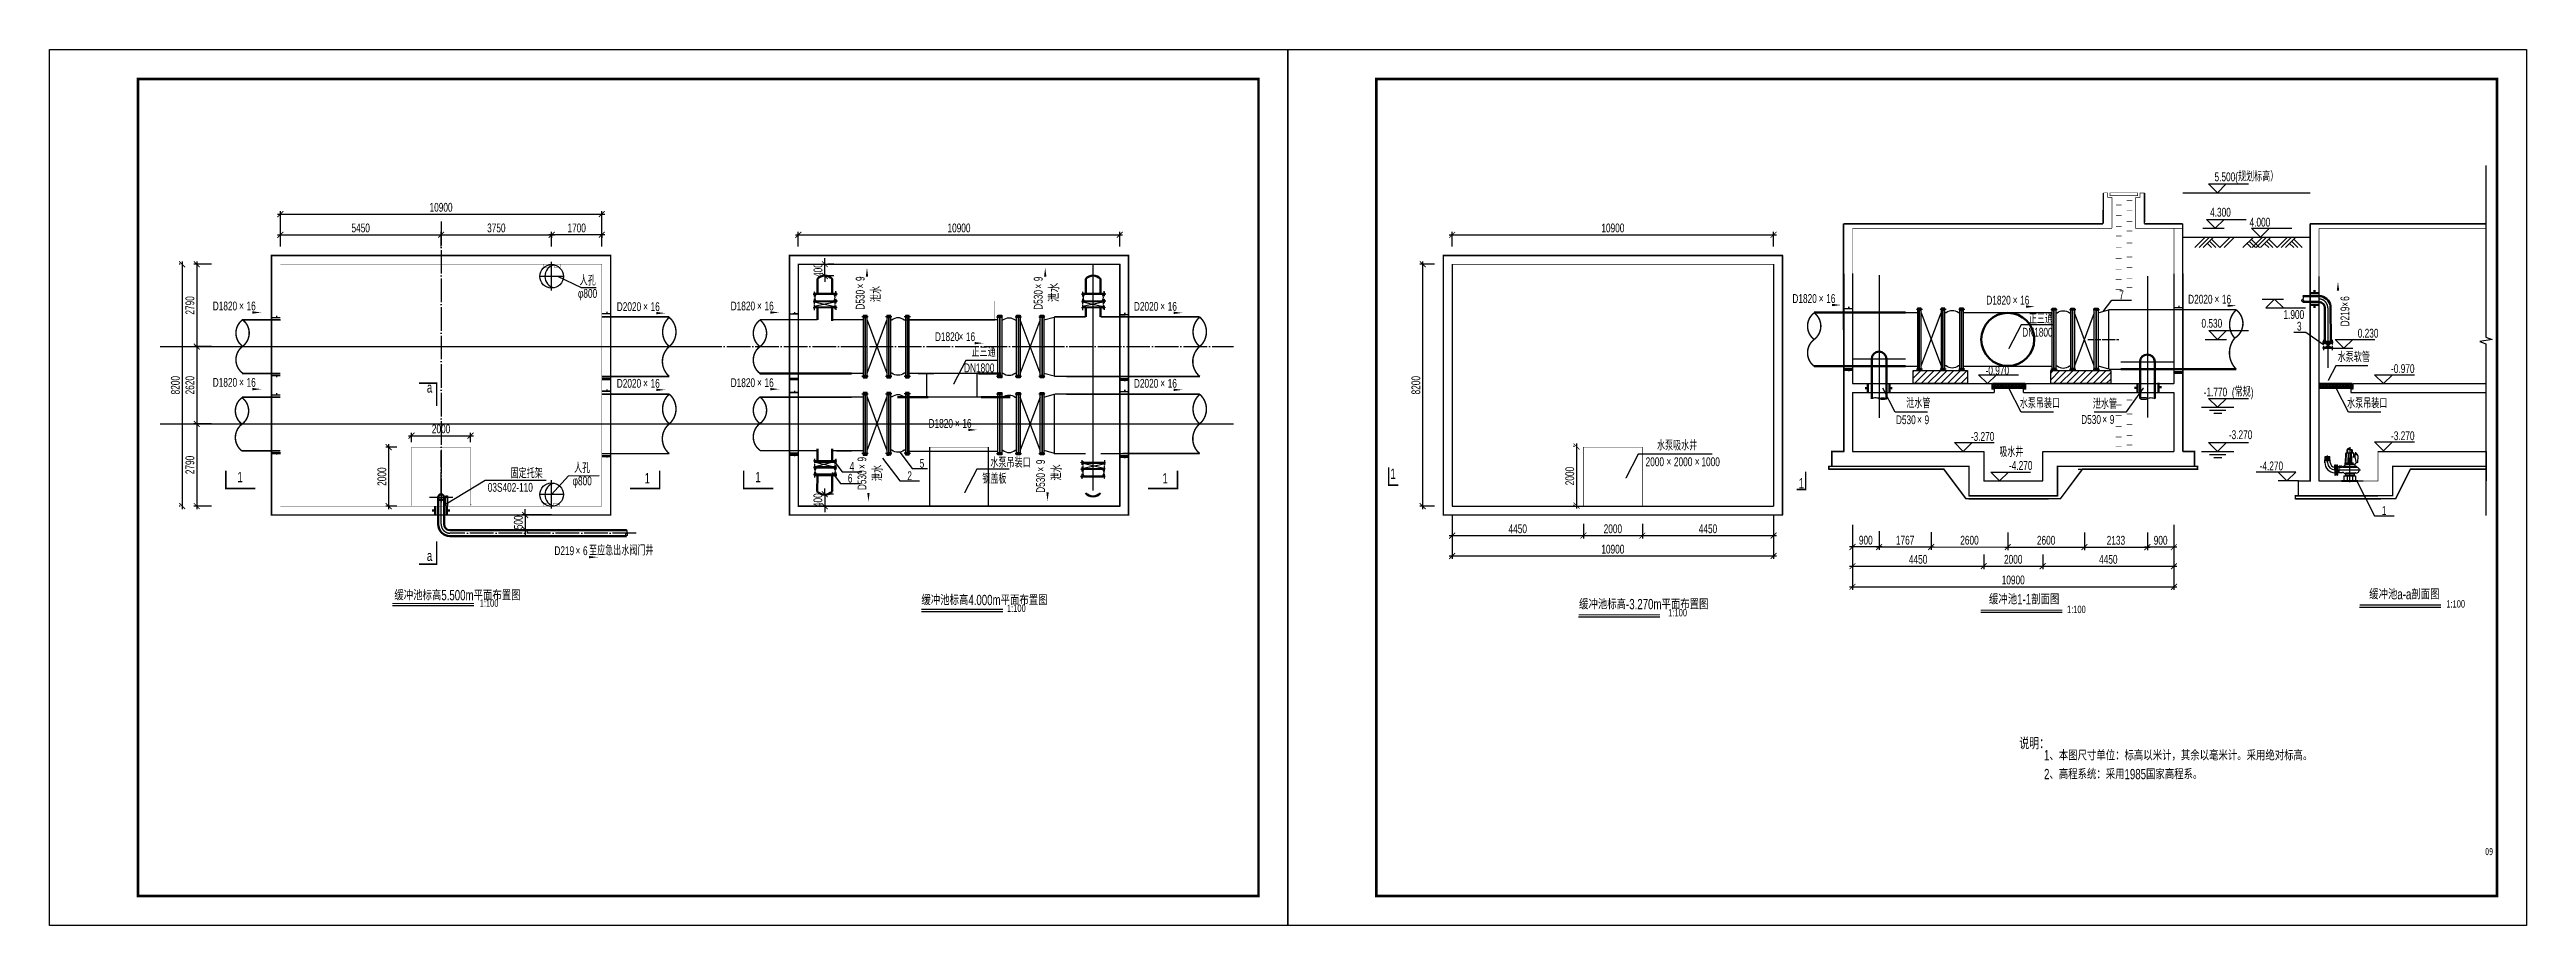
# Model space of a CAD drawing. Header units: millimetres. Extents: x 391693 to 1812786, y 295565 to 825568.
# Drawn here: x 1031595 to 1115595, y 402274 to 431974 of the extents above; entities that cross this region are included whole.
import ezdxf
from ezdxf.enums import TextEntityAlignment as Align

# ---------------------------------------------------------------- set-up
doc = ezdxf.new("R2010")
doc.units = ezdxf.units.MM
doc.header["$LTSCALE"] = 1000
for name, pattern in [('CENTER', [50.8, 31.75, -6.35, 6.35, -6.35]), ('DASHED', [19.05, 12.7, -6.35]), ('DOTE', [2.42, 2, -0.2, 0.02, -0.2])]:
    doc.linetypes.add(name, pattern=pattern)
for name, color, linetype in [('DIM_SYMB', 3, 'Continuous'), ('he -填充', 8, 'Continuous'), ('he-设备', 6, 'Continuous'), ('he-说明', 4, 'Continuous'), ('he-轴线', 8, 'DOTE'), ('TWT_ELEV', 3, 'Continuous'), ('TWT_SYMB', 3, 'Continuous'), ('图框', 7, 'Continuous'), ('地面线', 8, 'Continuous'), ('建筑', 2, 'Continuous'), ('标注', 3, 'Continuous'), ('管道、管件', 4, 'Continuous'), ('细部', 7, 'Continuous'), ('踏步', 2, 'Continuous'), ('阀门', 6, 'Continuous')]:
    doc.layers.add(name, color=color, linetype=linetype)
doc.layers.add('he-外墙', color=2, linetype='Continuous', lineweight=30)
doc.layers.add('he-管道', color=1, linetype='Continuous', lineweight=50)
doc.styles.add('HyStandard', font='fsdb_e.shx', dxfattribs={"width": 0.7, "bigfont": 'tjhzf.shx'})
doc.styles.add('HZ1', font='romans.shx', dxfattribs={"width": 0.65, "bigfont": 'hz1.shx'})
doc.styles.add('黑体', font='simhei.ttf', dxfattribs={"width": 0.8})
doc.dimstyles.new('STANDARD25', dxfattribs={"dimtxt": 300, "dimasz": 200, "dimexe": 100, "dimexo": 300, "dimgap": 80, "dimtad": 1, "dimdec": 0, "dimdsep": 46, "dimtxsty": 'HZ1', "dimblk": 'ARCHTICK', "dimcen": 1, "dimdle": 100, "dimclrd": 256, "dimclre": 256, "dimclrt": 256, "dimadec": 1, "dimazin": 2, "dimtfac": 1, "dimtdec": 0, "dimtix": 1, "dimtmove": 2, "dimatfit": 3, "dimldrblk": 'ARCHTICK', "dimfxl": 1, "dimtolj": 1, "dimtzin": 0, "dimlwd": -1, "dimlwe": -1, "dimarcsym": 0})

msp = doc.modelspace()

# ---------------------------------------------------------------- texts
at = {"style": 'HyStandard', "width": 0.7}
msp.add_text('说明：', height=400, dxfattribs=at).set_placement((1098901.2, 408246.1), align=Align.CENTER)
for s, p in [('1、本图尺寸单位：标高以米计，其余以毫米计。采用绝对标高。', (1099233.7, 407870.4)), ('2、高程系统：采用1985国家高程系。', (1099233.7, 407232.3))]:
    msp.add_text(s, height=350, dxfattribs=at).set_placement(p)
at = {"layer": 'DIM_SYMB', "color": 7, "style": 'HyStandard', "width": 0.7}
for s, height, rotation, p in [('9', 300, 90, (1059236.3, 424125.4)), ('9', 300, 90, (1065274.7, 424119)), ('D530', 300, 90, (1059236.3, 423155.8)), ('×', 300, 90, (1059236.3, 423871.6)), ('泄水', 300, 90, (1059794, 423412.8)), ('D530', 300, 90, (1065274.7, 423149.3)), ('×', 300, 90, (1065274.7, 423865.2)), ('泄水', 358.97, 90, (1065838.9, 423412.8)), ('6', 300, 90, (1109588.4, 423452.8)), ('×', 300, 90, (1109588.4, 423251.8)), ('D219', 300, 90, (1109588.4, 422587.3)), ('泄水管', 300, 0.103838, (1100890.2, 419793.5)), ('9', 300, 90, (1059296, 418004.2)), ('D530', 300, 90, (1059296, 417034.6)), ('×', 300, 90, (1059296, 417750.4)), ('泄水', 300, 90, (1059843.5, 417345.3)), ('9', 300, 90, (1065354.1, 417913.8)), ('D530', 300, 90, (1065354.1, 416944.2)), ('×', 300, 90, (1065354.1, 417660)), ('泄水', 300, 90, (1065917.3, 417362))]:
    msp.add_text(s, height=height, rotation=rotation, dxfattribs=at).set_placement(p)
for s, height, p in [('D1820', 300, (1037129.4, 423128.8)), ('×', 300, (1038022, 423128.8)), ('16', 300, (1038275.8, 423128.8)), ('D2020', 300, (1050831.2, 423106.1)), ('16', 300, (1051977.6, 423106.1)), ('D1820', 300, (1054694.1, 423128.8)), ('×', 300, (1055586.7, 423128.8)), ('16', 300, (1055840.5, 423128.8)), ('D2020', 300, (1068368.5, 423116.1)), ('16', 300, (1069514.9, 423116.1)), ('D1820', 300, (1090700.4, 423381.4)), ('×', 300, (1091593, 423381.4)), ('16', 300, (1091846.8, 423381.4)), ('D1820', 300, (1097277.5, 423327.8)), ('×', 300, (1098170.1, 423327.8)), ('16', 300, (1098423.9, 423327.8)), ('D2020', 300, (1104121, 423358.7)), ('×', 300, (1105013.6, 423358.7)), ('16', 300, (1105267.4, 423358.7)), ('×', 300, (1051723.8, 423106.1)), ('×', 300, (1069261.1, 423116.1)), ('DN1800', 300, (1098494.1, 422238.8)), ('正三通', 300, (1098721.4, 422681.7)), ('D1820', 300, (1061621.4, 422088.6)), ('×', 300, (1062419, 422088.6)), ('16', 300, (1062672.8, 422088.6)), ('正三通', 300, (1062860.6, 421559.5)), ('水泵软管', 300, (1109192.6, 421379.7)), ('D1820', 300, (1037129.4, 420538.8)), ('16', 300, (1038275.8, 420538.8)), ('DN1800', 300, (1062608.4, 421030.2)), ('×', 300, (1038022, 420538.8)), ('D2020', 300, (1050831.2, 420506.1)), ('×', 300, (1051723.8, 420506.1)), ('16', 300, (1051977.6, 420506.1)), ('D1820', 300, (1054694.1, 420528.8)), ('×', 300, (1055586.7, 420528.8)), ('16', 300, (1055840.5, 420528.8)), ('D2020', 300, (1068368.5, 420506.1)), ('×', 300, (1069261.1, 420506.1)), ('16', 300, (1069514.9, 420506.1)), ('泄水管', 300, (1094561.5, 419817.1)), ('水泵吊装口', 300, (1098411.8, 419814.9)), ('水泵吊装口', 300, (1109510.8, 419814.9)), ('D1820', 300, (1061405.2, 419147.5)), ('×', 300, (1062297.8, 419147.5)), ('16', 300, (1062551.6, 419147.5)), ('D530', 300, (1094211.4, 419272.3)), ('×', 300, (1094927.2, 419272.3)), ('9', 300, (1095181, 419272.3)), ('D530', 300, (1100493.8, 419281.4)), ('×', 300, (1101209.7, 419281.4)), ('9', 300, (1101463.5, 419281.4)), ('水泵吸水井', 300, (1086109.1, 418384.3)), ('吸水井', 300, (1097715.3, 418164.9)), ('固定托架', 300, (1047231.4, 417442.6)), ('钢盖板', 300, (1063227.8, 417257.3)), ('水泵吊装口', 300, (1063500.4, 417801.8)), ('2000', 300, (1085721.9, 417847.3)), ('×', 300, (1086428.9, 417847.3)), ('2000', 300, (1086682.7, 417847.3)), ('×', 300, (1087389.7, 417847.3)), ('1000', 300, (1087616.1, 417847.3)), ('03S402-110', 300, (1046455.6, 416979.2)), ('D219', 300, (1048716, 414832.3)), ('×', 300, (1049431.8, 414832.3)), ('6', 300, (1049685.6, 414832.3)), ('至应急出水阀门井', 300, (1049891.9, 414826.3)), ('缓冲池标高5.500m平面布置图', 350, (1043289.2, 413299.9)), ('1:100', 250, (1046181.9, 413079.9)), ('缓冲池标高4.000m平面布置图', 350, (1061161.9, 413135.7)), ('缓冲池标高-3.270m平面布置图', 350, (1083465.9, 412995.1)), ('缓冲池1-1剖面图', 350, (1097367.6, 413163.3)), ('缓冲池a-a剖面图', 350, (1110260.8, 413332.9)), ('1:100', 250, (1112875.9, 413053.1)), ('1:100', 250, (1064063.2, 412905.4)), ('1:100', 250, (1086490.1, 412756.2)), ('1:100', 250, (1100012.6, 412865.5))]:
    msp.add_text(s, height=height, dxfattribs=at).set_placement(p)
at = {"layer": 'TWT_ELEV', "color": 7, "style": 'HyStandard', "width": 0.7}
for s, p in [(' 5.500(规划标高）', (1104938.5, 427508.3)), ('4.300', (1104866.3, 426308.3)), ('4.000', (1106204.3, 425971.2)), ('0.530', (1104573.7, 422542.1)), ('1.900', (1107354, 422839.5)), ('0.230', (1109873, 422205.5)), ('-0.970', (1097251.7, 420945.5)), ('-0.970', (1111002.9, 421005.5)), ('-1.770', (1104649.2, 420212.3)), ('(常规)', (1105605, 420205.5)), ('-3.270', (1096751.8, 418705.5)), ('-3.270', (1105501.4, 418764.5)), ('-3.270', (1111002.9, 418729.7)), ('-4.270', (1098045.5, 417721.4)), ('-4.270', (1106545.5, 417705.5))]:
    msp.add_text(s, height=300, dxfattribs=at).set_placement(p)
at = {"layer": 'TWT_SYMB', "color": 7, "style": 'HyStandard', "width": 0.7}
for s, p in [('a', (1044391.4, 420341.9)), ('1', (1037966.3, 417305.2)), ('1', (1051774, 417260.5)), ('1', (1055531.1, 417305.2)), ('1', (1069338.8, 417260.5)), ('1', (1077067.9, 417416.1)), ('1', (1090915.3, 417092.8)), ('a', (1044391.4, 414634.9))]:
    msp.add_text(s, height=350, dxfattribs=at).set_placement(p)
at = {"layer": '图框', "color": 1, "style": '黑体', "width": 0.8}
msp.add_text('09', height=250, dxfattribs=at).set_placement((1114327.5, 404782.6), align=Align.MIDDLE)
at = {"layer": '标注', "style": 'HyStandard', "width": 0.7}
for s, p in [('人孔', (1049845.9, 424127.2)), ('φ800', (1049841.5, 423706))]:
    msp.add_text(s, height=300, rotation=359.4126, dxfattribs=at).set_placement(p, align=Align.MIDDLE_CENTER)
for s, p in [('7', (1101862.7, 423657.2)), ('3', (1107889.6, 422592.8)), ('φ800', (1049658.6, 417349.1)), ('人孔', (1049658.5, 417770.3)), ('6', (1058747, 417438.8)), ('4', (1058806.3, 417839.2)), ('2', (1060763.4, 417523.6)), ('5', (1061181.4, 417944.2)), ('1', (1110765.7, 416342.3))]:
    msp.add_text(s, height=300, dxfattribs=at).set_placement(p, align=Align.MIDDLE_CENTER)

# ---------------------------------------------------------------- blocks, each defined once
blk = doc.blocks.new('_ArchTick')
at = {"layer": '细部', "color": 0, "const_width": 0.15}
blk.add_lwpolyline([(-0.5, -0.5), (0.5, 0.5)], dxfattribs=at)
blk = doc.blocks.new('*D70')
at = {"layer": 'Defpoints', "color": 0, "lineweight": 30, "transparency": 16777216}
for p in [(1044872, 425693), (1039422, 424993), (1044872, 424993)]:
    blk.add_point(p, dxfattribs=at)
at = {"layer": '标注', "color": 3, "transparency": 16777216}
for p, q in [((1039322, 425693), (1044972, 425693)), ((1039422, 425293), (1039422, 425793)), ((1044872, 425293), (1044872, 425793))]:
    blk.add_line(p, q, dxfattribs=at)
at = {"layer": '标注', "color": 3, "transparency": 16777216, "xscale": 200, "yscale": 200, "zscale": 200, "rotation": 180}
blk.add_blockref('_ArchTick', (1039422, 425693), dxfattribs=at)
at = {"layer": '标注', "color": 3, "transparency": 16777216, "xscale": 200, "yscale": 200, "zscale": 200}
blk.add_blockref('_ArchTick', (1044872, 425693), dxfattribs=at)
at = {"layer": '标注', "color": 3, "lineweight": -3, "transparency": 16777216, "insert": (1042147, 425923), "char_height": 300, "attachment_point": 5, "style": 'HyStandard'}
blk.add_mtext('\\A1;5450', dxfattribs=at)
blk = doc.blocks.new('*D71')
at = {"layer": 'Defpoints', "color": 0, "lineweight": 30, "transparency": 16777216}
for p in [(1048622, 425693), (1044872, 424993), (1048622, 424993)]:
    blk.add_point(p, dxfattribs=at)
at = {"layer": '标注', "color": 3, "transparency": 16777216}
for p, q in [((1044772, 425693), (1048722, 425693)), ((1044872, 425293), (1044872, 425793)), ((1048622, 425293), (1048622, 425793))]:
    blk.add_line(p, q, dxfattribs=at)
at = {"layer": '标注', "color": 3, "transparency": 16777216, "xscale": 200, "yscale": 200, "zscale": 200, "rotation": 180}
blk.add_blockref('_ArchTick', (1044872, 425693), dxfattribs=at)
at = {"layer": '标注', "color": 3, "transparency": 16777216, "xscale": 200, "yscale": 200, "zscale": 200}
blk.add_blockref('_ArchTick', (1048622, 425693), dxfattribs=at)
at = {"layer": '标注', "color": 3, "lineweight": -3, "transparency": 16777216, "insert": (1046747, 425923), "char_height": 300, "attachment_point": 5, "style": 'HyStandard'}
blk.add_mtext('\\A1;3750', dxfattribs=at)
blk = doc.blocks.new('*D72')
at = {"layer": 'Defpoints', "color": 0, "lineweight": 30, "transparency": 16777216}
for p in [(1050322, 426393), (1039422, 424993), (1050322, 424993)]:
    blk.add_point(p, dxfattribs=at)
at = {"layer": '标注', "color": 3, "transparency": 16777216}
for p, q in [((1039322, 426393), (1050422, 426393)), ((1039422, 425293), (1039422, 426493)), ((1050322, 425293), (1050322, 426493))]:
    blk.add_line(p, q, dxfattribs=at)
at = {"layer": '标注', "color": 3, "transparency": 16777216, "xscale": 200, "yscale": 200, "zscale": 200, "rotation": 180}
blk.add_blockref('_ArchTick', (1039422, 426393), dxfattribs=at)
at = {"layer": '标注', "color": 3, "transparency": 16777216, "xscale": 200, "yscale": 200, "zscale": 200}
blk.add_blockref('_ArchTick', (1050322, 426393), dxfattribs=at)
at = {"layer": '标注', "color": 3, "lineweight": -3, "transparency": 16777216, "insert": (1044872, 426623), "char_height": 300, "attachment_point": 5, "style": 'HyStandard'}
blk.add_mtext('\\A1;10900', dxfattribs=at)
blk = doc.blocks.new('*D73')
at = {"layer": 'Defpoints', "color": 0, "lineweight": 30, "transparency": 16777216}
for p in [(1037387, 424693), (1036587, 421903), (1037387, 421903)]:
    blk.add_point(p, dxfattribs=at)
at = {"layer": '标注', "color": 3, "transparency": 16777216}
for p, q in [((1037087, 424693), (1036487, 424693)), ((1036587, 424793), (1036587, 421803)), ((1037087, 421903), (1036487, 421903))]:
    blk.add_line(p, q, dxfattribs=at)
at = {"layer": '标注', "color": 3, "transparency": 16777216, "xscale": 200, "yscale": 200, "zscale": 200}
for p, rotation in [((1036587, 424693), 90), ((1036587, 421903), 270)]:
    blk.add_blockref('_ArchTick', p, dxfattribs=dict(at, rotation=rotation))
at = {"layer": '标注', "color": 3, "lineweight": -3, "transparency": 16777216, "insert": (1036357, 423298), "char_height": 300, "attachment_point": 5, "rotation": 90, "style": 'HyStandard'}
blk.add_mtext('\\A1;2790', dxfattribs=at)
blk = doc.blocks.new('*D74')
at = {"layer": 'Defpoints', "color": 0, "lineweight": 30, "transparency": 16777216}
for p in [(1037387, 421903), (1036587, 419283), (1037387, 419283)]:
    blk.add_point(p, dxfattribs=at)
at = {"layer": '标注', "color": 3, "transparency": 16777216}
for p, q in [((1037087, 421903), (1036487, 421903)), ((1036587, 422003), (1036587, 419183)), ((1037087, 419283), (1036487, 419283))]:
    blk.add_line(p, q, dxfattribs=at)
at = {"layer": '标注', "color": 3, "transparency": 16777216, "xscale": 200, "yscale": 200, "zscale": 200}
for p, rotation in [((1036587, 421903), 90), ((1036587, 419283), 270)]:
    blk.add_blockref('_ArchTick', p, dxfattribs=dict(at, rotation=rotation))
at = {"layer": '标注', "color": 3, "lineweight": -3, "transparency": 16777216, "insert": (1036357, 420593), "char_height": 300, "attachment_point": 5, "rotation": 90, "style": 'HyStandard'}
blk.add_mtext('\\A1;2620', dxfattribs=at)
blk = doc.blocks.new('*D75')
at = {"layer": 'Defpoints', "color": 0, "lineweight": 30, "transparency": 16777216}
for p in [(1037387, 419283), (1036587, 416493), (1037387, 416493)]:
    blk.add_point(p, dxfattribs=at)
at = {"layer": '标注', "color": 3, "transparency": 16777216}
for p, q in [((1037087, 419283), (1036487, 419283)), ((1036587, 419383), (1036587, 416393)), ((1037087, 416493), (1036487, 416493))]:
    blk.add_line(p, q, dxfattribs=at)
at = {"layer": '标注', "color": 3, "transparency": 16777216, "xscale": 200, "yscale": 200, "zscale": 200}
for p, rotation in [((1036587, 419283), 90), ((1036587, 416493), 270)]:
    blk.add_blockref('_ArchTick', p, dxfattribs=dict(at, rotation=rotation))
at = {"layer": '标注', "color": 3, "lineweight": -3, "transparency": 16777216, "insert": (1036357, 417888), "char_height": 300, "attachment_point": 5, "rotation": 90, "style": 'HyStandard'}
blk.add_mtext('\\A1;2790', dxfattribs=at)
blk = doc.blocks.new('A$C198E4941')
at = {"layer": 'he-设备', "linetype": 'DOTE', "ltscale": 0.01}
for p, q in [((0, 2020), (-152, 2020)), ((0, 0), (-152, 0))]:
    blk.add_line(p, q, dxfattribs=at)
at = {"layer": 'he-设备'}
for points in [[(-43, -47.5), (-43, 2067.5), (-109, 2067.5), (-109, -47.5)], [(-43, 1996), (-43, 2044), (-109, 2044), (-109, 1996)], [(-43, 24), (-43, -24), (-109, -24), (-109, 24)]]:
    blk.add_lwpolyline(points, close=True, dxfattribs=at)
blk = doc.blocks.new('A$C33117B8F')
at = {"layer": 'he-设备'}
for p, q in [((-459, 871), (211, -929)), ((-459, -929), (211, 871))]:
    blk.add_line(p, q, dxfattribs=at)
for p in [(-416, -1039), (320, -1039)]:
    blk.add_blockref('A$C198E4941', p, dxfattribs=at)
blk = doc.blocks.new('A$C4F47306D')
at = {"layer": 'he-设备'}
for points in [[(219, 830), (181, 830, 0.346931), (-243, 830), (-281, 830)], [(219, -970), (181, -970, -0.346931), (-243, -970), (-281, -970)]]:
    blk.add_lwpolyline(points, format="xyb", dxfattribs=at)
for p in [(-238, -1080), (328, -1080)]:
    blk.add_blockref('A$C198E4941', p, dxfattribs=at)
blk = doc.blocks.new('A$C57A05FC9')
at = {"layer": 'he-设备'}
for p, q in [((0, 1065), (348, 1165)), ((0, 1065), (0, -735)), ((348, 1165), (348, -835)), ((0, -735), (348, -835))]:
    blk.add_line(p, q, dxfattribs=at)
at = {"layer": 'he-设备', "linetype": 'DOTE', "ltscale": 0.1}
blk.add_line((-348, 165), (696, 165), dxfattribs=at)
blk = doc.blocks.new('*D76')
at = {"layer": 'Defpoints', "color": 0, "lineweight": 30, "transparency": 16777216}
for p in [(1067887, 425693), (1056987, 424993), (1067887, 424993)]:
    blk.add_point(p, dxfattribs=at)
at = {"layer": '标注', "color": 3, "transparency": 16777216}
for p, q in [((1056887, 425693), (1067987, 425693)), ((1056987, 425293), (1056987, 425793)), ((1067887, 425293), (1067887, 425793))]:
    blk.add_line(p, q, dxfattribs=at)
at = {"layer": '标注', "color": 3, "transparency": 16777216, "xscale": 200, "yscale": 200, "zscale": 200, "rotation": 180}
blk.add_blockref('_ArchTick', (1056987, 425693), dxfattribs=at)
at = {"layer": '标注', "color": 3, "transparency": 16777216, "xscale": 200, "yscale": 200, "zscale": 200}
blk.add_blockref('_ArchTick', (1067887, 425693), dxfattribs=at)
at = {"layer": '标注', "color": 3, "lineweight": -3, "transparency": 16777216, "insert": (1062437, 425923), "char_height": 300, "attachment_point": 5, "style": 'HyStandard'}
blk.add_mtext('\\A1;10900', dxfattribs=at)
blk = doc.blocks.new('*D77')
at = {"layer": 'Defpoints', "color": 0, "lineweight": 30, "transparency": 16777216}
for p in [(1090062, 425693), (1079162, 424993), (1090062, 424993)]:
    blk.add_point(p, dxfattribs=at)
at = {"layer": '标注', "color": 3, "transparency": 16777216}
for p, q in [((1079062, 425693), (1090162, 425693)), ((1079162, 425293), (1079162, 425793)), ((1090062, 425293), (1090062, 425793))]:
    blk.add_line(p, q, dxfattribs=at)
at = {"layer": '标注', "color": 3, "transparency": 16777216, "xscale": 200, "yscale": 200, "zscale": 200, "rotation": 180}
blk.add_blockref('_ArchTick', (1079162, 425693), dxfattribs=at)
at = {"layer": '标注', "color": 3, "transparency": 16777216, "xscale": 200, "yscale": 200, "zscale": 200}
blk.add_blockref('_ArchTick', (1090062, 425693), dxfattribs=at)
at = {"layer": '标注', "color": 3, "lineweight": -3, "transparency": 16777216, "insert": (1084612, 425923), "char_height": 300, "attachment_point": 5, "style": 'HyStandard'}
blk.add_mtext('\\A1;10900', dxfattribs=at)
blk = doc.blocks.new('*D78')
at = {"layer": 'Defpoints', "color": 0, "lineweight": 30, "transparency": 16777216}
for p in [(1079162, 416193), (1083612, 416193), (1083612, 415493)]:
    blk.add_point(p, dxfattribs=at)
at = {"layer": '标注', "color": 3, "transparency": 16777216}
for p, q in [((1079162, 415893), (1079162, 415393)), ((1083612, 415893), (1083612, 415393)), ((1079062, 415493), (1083712, 415493))]:
    blk.add_line(p, q, dxfattribs=at)
at = {"layer": '标注', "color": 3, "transparency": 16777216, "xscale": 200, "yscale": 200, "zscale": 200, "rotation": 180}
blk.add_blockref('_ArchTick', (1079162, 415493), dxfattribs=at)
at = {"layer": '标注', "color": 3, "transparency": 16777216, "xscale": 200, "yscale": 200, "zscale": 200}
blk.add_blockref('_ArchTick', (1083612, 415493), dxfattribs=at)
at = {"layer": '标注', "color": 3, "lineweight": -3, "transparency": 16777216, "insert": (1081387, 415723), "char_height": 300, "attachment_point": 5, "style": 'HyStandard'}
blk.add_mtext('\\A1;4450', dxfattribs=at)
blk = doc.blocks.new('*D79')
at = {"layer": 'Defpoints', "color": 0, "lineweight": 30, "transparency": 16777216}
for p in [(1083612, 416193), (1085612, 416193), (1085612, 415493)]:
    blk.add_point(p, dxfattribs=at)
at = {"layer": '标注', "color": 3, "transparency": 16777216}
for p, q in [((1083612, 415893), (1083612, 415393)), ((1085612, 415893), (1085612, 415393)), ((1083512, 415493), (1085712, 415493))]:
    blk.add_line(p, q, dxfattribs=at)
at = {"layer": '标注', "color": 3, "transparency": 16777216, "xscale": 200, "yscale": 200, "zscale": 200, "rotation": 180}
blk.add_blockref('_ArchTick', (1083612, 415493), dxfattribs=at)
at = {"layer": '标注', "color": 3, "transparency": 16777216, "xscale": 200, "yscale": 200, "zscale": 200}
blk.add_blockref('_ArchTick', (1085612, 415493), dxfattribs=at)
at = {"layer": '标注', "color": 3, "lineweight": -3, "transparency": 16777216, "insert": (1084612, 415723), "char_height": 300, "attachment_point": 5, "style": 'HyStandard'}
blk.add_mtext('\\A1;2000', dxfattribs=at)
blk = doc.blocks.new('*D80')
at = {"layer": 'Defpoints', "color": 0, "lineweight": 30, "transparency": 16777216}
for p in [(1085612, 416193), (1090062, 416193), (1090062, 415493)]:
    blk.add_point(p, dxfattribs=at)
at = {"layer": '标注', "color": 3, "transparency": 16777216}
for p, q in [((1085612, 415893), (1085612, 415393)), ((1090062, 415893), (1090062, 415393)), ((1085512, 415493), (1090162, 415493))]:
    blk.add_line(p, q, dxfattribs=at)
at = {"layer": '标注', "color": 3, "transparency": 16777216, "xscale": 200, "yscale": 200, "zscale": 200, "rotation": 180}
blk.add_blockref('_ArchTick', (1085612, 415493), dxfattribs=at)
at = {"layer": '标注', "color": 3, "transparency": 16777216, "xscale": 200, "yscale": 200, "zscale": 200}
blk.add_blockref('_ArchTick', (1090062, 415493), dxfattribs=at)
at = {"layer": '标注', "color": 3, "lineweight": -3, "transparency": 16777216, "insert": (1087837, 415723), "char_height": 300, "attachment_point": 5, "style": 'HyStandard'}
blk.add_mtext('\\A1;4450', dxfattribs=at)
blk = doc.blocks.new('*D81')
at = {"layer": 'Defpoints', "color": 0, "lineweight": 30, "transparency": 16777216}
for p in [(1083612, 418512), (1083381, 416512), (1083612, 416512)]:
    blk.add_point(p, dxfattribs=at)
at = {"layer": '标注', "color": 3, "transparency": 16777216}
for p, q in [((1083312, 418512), (1083281, 418512)), ((1083381, 418612), (1083381, 416412)), ((1083312, 416512), (1083281, 416512))]:
    blk.add_line(p, q, dxfattribs=at)
at = {"layer": '标注', "color": 3, "transparency": 16777216, "xscale": 200, "yscale": 200, "zscale": 200}
for p, rotation in [((1083381, 418512), 90), ((1083381, 416512), 270)]:
    blk.add_blockref('_ArchTick', p, dxfattribs=dict(at, rotation=rotation))
at = {"layer": '标注', "color": 3, "lineweight": -3, "transparency": 16777216, "insert": (1083151, 417512), "char_height": 300, "attachment_point": 5, "rotation": 90, "style": 'HyStandard'}
blk.add_mtext('\\A1;2000', dxfattribs=at)
blk = doc.blocks.new('*D82')
at = {"layer": 'Defpoints', "color": 0, "lineweight": 30, "transparency": 16777216}
for p in [(1078162, 424693), (1078862, 424693), (1078862, 416493)]:
    blk.add_point(p, dxfattribs=at)
at = {"layer": '标注', "color": 3, "transparency": 16777216}
for p, q in [((1078562, 424693), (1078062, 424693)), ((1078162, 416393), (1078162, 424793)), ((1078562, 416493), (1078062, 416493))]:
    blk.add_line(p, q, dxfattribs=at)
at = {"layer": '标注', "color": 3, "transparency": 16777216, "xscale": 200, "yscale": 200, "zscale": 200}
for p, rotation in [((1078162, 424693), 90), ((1078162, 416493), 270)]:
    blk.add_blockref('_ArchTick', p, dxfattribs=dict(at, rotation=rotation))
at = {"layer": '标注', "color": 3, "lineweight": -3, "transparency": 16777216, "insert": (1077932, 420593), "char_height": 300, "attachment_point": 5, "rotation": 90, "style": 'HyStandard'}
blk.add_mtext('\\A1;8200', dxfattribs=at)
blk = doc.blocks.new('*D66')
at = {"layer": 'Defpoints', "color": 0, "lineweight": 30, "transparency": 16777216}
for p in [(1092739, 416157), (1097189, 415157), (1097189, 414457)]:
    blk.add_point(p, dxfattribs=at)
at = {"layer": '标注', "color": 3, "transparency": 16777216}
for p, q in [((1092739, 415857), (1092739, 414357)), ((1092639, 414457), (1097289, 414457)), ((1097189, 414857), (1097189, 414357))]:
    blk.add_line(p, q, dxfattribs=at)
at = {"layer": '标注', "color": 3, "transparency": 16777216, "xscale": 200, "yscale": 200, "zscale": 200, "rotation": 180}
blk.add_blockref('_ArchTick', (1092739, 414457), dxfattribs=at)
at = {"layer": '标注', "color": 3, "transparency": 16777216, "xscale": 200, "yscale": 200, "zscale": 200}
blk.add_blockref('_ArchTick', (1097189, 414457), dxfattribs=at)
at = {"layer": '标注', "color": 3, "lineweight": -3, "transparency": 16777216, "insert": (1094964, 414687), "char_height": 300, "attachment_point": 5, "style": 'HyStandard'}
blk.add_mtext('\\A1;4450', dxfattribs=at)
blk = doc.blocks.new('*D67')
at = {"layer": 'Defpoints', "color": 0, "lineweight": 30, "transparency": 16777216}
for p in [(1097189, 415157), (1099189, 415157), (1099189, 414457)]:
    blk.add_point(p, dxfattribs=at)
at = {"layer": '标注', "color": 3, "transparency": 16777216}
for p, q in [((1097089, 414457), (1099289, 414457)), ((1097189, 414857), (1097189, 414357)), ((1099189, 414857), (1099189, 414357))]:
    blk.add_line(p, q, dxfattribs=at)
at = {"layer": '标注', "color": 3, "transparency": 16777216, "xscale": 200, "yscale": 200, "zscale": 200, "rotation": 180}
blk.add_blockref('_ArchTick', (1097189, 414457), dxfattribs=at)
at = {"layer": '标注', "color": 3, "transparency": 16777216, "xscale": 200, "yscale": 200, "zscale": 200}
blk.add_blockref('_ArchTick', (1099189, 414457), dxfattribs=at)
at = {"layer": '标注', "color": 3, "lineweight": -3, "transparency": 16777216, "insert": (1098189, 414687), "char_height": 300, "attachment_point": 5, "style": 'HyStandard'}
blk.add_mtext('\\A1;2000', dxfattribs=at)
blk = doc.blocks.new('*D68')
at = {"layer": 'Defpoints', "color": 0, "lineweight": 30, "transparency": 16777216}
for p in [(1103639, 416157), (1099189, 415157), (1103639, 414457)]:
    blk.add_point(p, dxfattribs=at)
at = {"layer": '标注', "color": 3, "transparency": 16777216}
for p, q in [((1103639, 415857), (1103639, 414357)), ((1099089, 414457), (1103739, 414457)), ((1099189, 414857), (1099189, 414357))]:
    blk.add_line(p, q, dxfattribs=at)
at = {"layer": '标注', "color": 3, "transparency": 16777216, "xscale": 200, "yscale": 200, "zscale": 200, "rotation": 180}
blk.add_blockref('_ArchTick', (1099189, 414457), dxfattribs=at)
at = {"layer": '标注', "color": 3, "transparency": 16777216, "xscale": 200, "yscale": 200, "zscale": 200}
blk.add_blockref('_ArchTick', (1103639, 414457), dxfattribs=at)
at = {"layer": '标注', "color": 3, "lineweight": -3, "transparency": 16777216, "insert": (1101414, 414687), "char_height": 300, "attachment_point": 5, "style": 'HyStandard'}
blk.add_mtext('\\A1;4450', dxfattribs=at)
blk = doc.blocks.new('*D69')
at = {"layer": 'Defpoints', "color": 0, "lineweight": 30, "transparency": 16777216}
for p in [(1092739, 416157), (1103639, 416157), (1103639, 413757)]:
    blk.add_point(p, dxfattribs=at)
at = {"layer": '标注', "color": 3, "transparency": 16777216}
for p, q in [((1092739, 415857), (1092739, 413657)), ((1103639, 415857), (1103639, 413657)), ((1092639, 413757), (1103739, 413757))]:
    blk.add_line(p, q, dxfattribs=at)
at = {"layer": '标注', "color": 3, "transparency": 16777216, "xscale": 200, "yscale": 200, "zscale": 200, "rotation": 180}
blk.add_blockref('_ArchTick', (1092739, 413757), dxfattribs=at)
at = {"layer": '标注', "color": 3, "transparency": 16777216, "xscale": 200, "yscale": 200, "zscale": 200}
blk.add_blockref('_ArchTick', (1103639, 413757), dxfattribs=at)
at = {"layer": '标注', "color": 3, "lineweight": -3, "transparency": 16777216, "insert": (1098189, 413987), "char_height": 300, "attachment_point": 5, "style": 'HyStandard'}
blk.add_mtext('\\A1;10900', dxfattribs=at)
blk = doc.blocks.new('A$C5FC2167B')
at = {"layer": 'he-设备'}
for p, q in [((-78, 4.8), (-77.3, 13.3)), ((-77.7, 7.8), (-70.8, 7.8)), ((-77.6, 9.1), (-70.9, 9.1)), ((-77.5, 10.1), (-71, 10.1)), ((-77.4, 11.3), (-71.1, 11.3)), ((-77.3, 13.3), (-71.3, 13.3)), ((-74.2, 4.8), (-74.2, 14.4)), ((-70.5, 4.8), (-71.3, 13.3)), ((-64.2, -5.2), (-64.2, 1.8)), ((-64.2, 1.8), (-63.2, 1.8)), ((-63.2, -5.2), (-63.2, 1.8)), ((-61.7, 1.8), (-60.7, 1.8)), ((-61.7, -5.2), (-61.7, 1.8)), ((-60.7, -5.2), (-60.7, 1.8)), ((-58.9, -0.9), (-58.4, 0.6)), ((-58.4, 0.6), (-57.3, 0.6)), ((-55.9, 0.6), (-54.5, 0.6)), ((-54.5, 0.6), (-54.4, -0.6)), ((-52.7, 0.1), (-34.7, 0.1)), ((-52.7, 0.1), (-52.7, -1.4)), ((-50.7, 4.6), (-38.7, 4.6)), ((-50.7, 4.6), (-50.7, 1.1)), ((-50.7, 2.6), (-36.7, 2.6)), ((-49.5, 16.9), (-50, 4.6)), ((-49.2, 6.9), (-50, 4.6)), ((-48.8, 16.9), (-49.2, 6.9)), ((-48.2, 18.1), (-43.7, 18.1)), ((-47.4, 18.1), (-47.4, 22.2)), ((-46.6, 18.9), (-46.6, 22.2)), ((-46.6, 18.9), (-45.8, 18.9)), ((-45.9, 18.1), (-46.3, 5)), ((-45.9, 18.1), (-45.5, 5)), ((-45.8, 18.1), (-45.8, 18.9)), ((-45, 23.3), (-40.8, 21.5)), ((-44.7, 24.1), (-40.5, 22.3)), ((-43.7, 18.1), (-44.1, 5)), ((-43.7, 25.8), (-44, -21.9)), ((-43.7, 18.1), (-43.3, 5)), ((-39.2, 18.1), (-43.7, 18.1)), ((-41.6, 18.1), (-42, 5)), ((-41, 18.9), (-41.7, 18.9)), ((-41.7, 18.1), (-41.7, 18.9)), ((-41.6, 18.1), (-41.2, 5)), ((-40.7, 19.2), (-40.7, 21.4)), ((-40.1, 12.6), (-37.2, 12.6)), ((-39.9, 19.2), (-39.9, 21.4)), ((-38.6, 16.9), (-38.5, 12.6)), ((-38, 16.9), (-37.8, 13)), ((-34.3, 4.3), (-36.7, 14.7)), ((-36.7, 2.6), (-36.7, 1.1)), ((-33.1, 15.7), (-36.6, 14.9)), ((-36.4, 15.6), (-36.2, 15)), ((-33.8, 16.3), (-36.3, 15.8)), ((-36.1, 17.9), (-35.7, 15.9)), ((-33, 4.9), (-36.1, 3.5)), ((-35.2, 18.3), (-35.9, 18.2)), ((-34.9, 18.2), (-34.4, 16.2)), ((-34.7, 0.1), (-34.7, -1.4)), ((-33.6, 16.2), (-33.5, 15.6)), ((-32.6, 13.9), (-33, 15.6)), ((-32.6, 13.9), (-33, 4.9)), ((-64.2, -5.2), (-29, -5.2)), ((-64.2, -5.2), (-64.2, -12.2)), ((-64.2, -12.2), (-63.2, -12.2)), ((-62.5, -0.9), (-63.2, -0.2)), ((-63.2, -5.2), (-63.2, -12.2)), ((-62.5, -9.4), (-63.2, -10.2)), ((-61.7, -0.2), (-62.5, -0.9)), ((-62.5, -5.2), (-62.5, -0.9)), ((-62.5, -5.2), (-62.5, -9.4)), ((-61.7, -10.2), (-62.5, -9.4)), ((-61.7, -5.2), (-61.7, -12.2)), ((-61.7, -12.2), (-60.7, -12.2)), ((-60.7, -5.2), (-60.7, -12.2)), ((-58.7, -2.1), (-58.7, -7.8)), ((-58.2, -8.7), (-53.9, -8.7)), ((-55, -19.7), (-32.5, -19.7)), ((-55, -19.7), (-55, -20.7)), ((-55, -20.7), (-32.5, -20.7)), ((-52.7, -0.7), (-34.7, -0.7)), ((-52.7, -1.4), (-34.5, -1.4)), ((-51.7, -13.2), (-35.7, -13.2)), ((-51.7, -13.2), (-51.7, -19.7)), ((-51, -10.2), (-37, -10.2)), ((-49.7, -9.2), (-37.7, -9.2)), ((-49.7, -10.2), (-49.7, -13.2)), ((-49.7, -12.2), (-37.7, -12.2)), ((-47.5, -13.2), (-47.5, -19.7)), ((-40, -13.2), (-40, -19.7)), ((-37.7, -10.2), (-37.7, -13.2)), ((-37, -10.2), (-37, -10.2)), ((-35.7, -13.2), (-35.7, -19.7)), ((-32.5, -19.7), (-32.5, -20.7))]:
    blk.add_line(p, q, dxfattribs=at)
for centre, radius, start, end in [((-64.2, 4.8), 13.8, 180, 270), ((-64.2, 4.8), 10, 180, 270), ((-64.2, 4.8), 6.25, 180, 270), ((-56.6, 0.6), 0.722, 180, 0), ((-51.7, 1.1), 1, 270, 0), ((-48.2, 16.8), 1.25, 90, 177.7256), ((-47.6, 16.8), 1.25, 90, 177.7256), ((-45.4, 22.2), 2, 66.6287, 180), ((-45.4, 22.2), 1.2, 66.6287, 180), ((-45.9, 5), 0.419, 178.1661, 1.8339), ((-43.7, 5), 0.419, 178.1661, 1.8339), ((-41.6, 5), 0.419, 178.1661, 1.8339), ((-41, 19.2), 0.3, 270, 0), ((-41, 19.2), 1.1, 270, 0), ((-40.9, 21.4), 0.2, 0, 66.6287), ((-40.9, 21.4), 1, 0, 66.6287), ((-39.9, 16.8), 1.25, 2.2744, 90), ((-39.2, 16.8), 1.25, 2.2744, 90), ((-37.4, 13), 0.4, 182.2744, 270), ((-37.2, 13.3), 0.75, 270, 12.8162), ((-36.6, 14.7), 0.15, 102.8162, 192.8162), ((-35.7, 2.6), 1, 113.8667, 180), ((-35.7, 1.1), 1, 180, 270), ((-36.2, 15.6), 0.15, 102.8162, 192.8162), ((-35.9, 17.9), 0.25, 102.8162, 192.8162), ((-35.1, 18.1), 0.25, 12.8162, 102.8162), ((-33.8, 16.2), 0.15, 12.8162, 102.8162), ((-33.1, 15.5), 0.15, 12.8162, 102.8162), ((-58.9, 1.6), 2.58, 224.4477, 270.8769), ((-57.9, -12.1), 3.41, 94.0398, 145.0882), ((-56.3, 2.6), 4.34, 240.6773, 290.885), ((-53.5, -0.5), 0.93, 188.9642, 326.3129), ((-53.5, -11.5), 2.85, 28.2238, 97.6713), ((-36.1, -10.1), 0.861, 69.9693, 183.7395), ((-34.7, -5.5), 4.04, 253.3921, 87.2008)]:
    blk.add_arc(centre, radius, start, end, dxfattribs=at)
at = {"layer": 'he-设备', "linetype": 'ByBlock'}
blk.add_point((-78, 4.8), dxfattribs=at)
blk = doc.blocks.new('A$C789374DD')
at = {"layer": 'he-设备', "linetype": 'DOTE', "ltscale": 0.01}
for p, q in [((76, 11), (-76, 11)), ((76, -284), (-76, -284))]:
    blk.add_line(p, q, dxfattribs=at)
at = {"layer": 'he-设备'}
for points in [[(12, -306), (12, 34), (-12, 34), (-12, -306)], [(12, 0), (12, 22), (-12, 22), (-12, 0)], [(12, -295), (12, -273), (-12, -273), (-12, -295)]]:
    blk.add_lwpolyline(points, close=True, dxfattribs=at)
blk = doc.blocks.new('A$C69CC35ED')
at = {"layer": 'he-设备'}
for p, q in [((-76, 100), (76, -100)), ((-76, -100), (76, 100))]:
    blk.add_line(p, q, dxfattribs=at)
at = {"layer": 'he-说明'}
for p in [(-88, 136), (88, 137)]:
    blk.add_blockref('A$C789374DD', p, dxfattribs=at)
blk = doc.blocks.new('*D88')
at = {"layer": 'Defpoints', "color": 0, "lineweight": 30, "transparency": 16777216}
for p in [(1048922, 416193), (1047725, 415693), (1048922, 415693)]:
    blk.add_point(p, dxfattribs=at)
at = {"layer": '标注', "color": 3, "transparency": 16777216}
for p, q in [((1048622, 416193), (1047625, 416193)), ((1047725, 416193), (1047725, 416393)), ((1047725, 416193), (1047725, 415693)), ((1048622, 415693), (1047625, 415693)), ((1047725, 415693), (1047725, 415493))]:
    blk.add_line(p, q, dxfattribs=at)
at = {"layer": '标注', "color": 3, "transparency": 16777216, "xscale": 200, "yscale": 200, "zscale": 200}
for p, rotation in [((1047725, 416193), 270), ((1047725, 415693), 90)]:
    blk.add_blockref('_ArchTick', p, dxfattribs=dict(at, rotation=rotation))
at = {"layer": '标注', "color": 3, "lineweight": -3, "transparency": 16777216, "insert": (1047495, 415943), "char_height": 300, "attachment_point": 5, "rotation": 90, "style": 'HyStandard'}
blk.add_mtext('\\A1;500', dxfattribs=at)
blk = doc.blocks.new('*D106')
at = {"layer": 'Defpoints', "color": 0, "lineweight": 30, "transparency": 16777216}
for p in [(1092739, 415944), (1093639, 415944), (1092739, 415107)]:
    blk.add_point(p, dxfattribs=at)
at = {"layer": '标注', "color": 3, "transparency": 16777216}
for p, q in [((1093739, 415107), (1092639, 415107)), ((1092739, 415644), (1092739, 415007)), ((1093639, 415644), (1093639, 415007))]:
    blk.add_line(p, q, dxfattribs=at)
at = {"layer": '标注', "color": 3, "transparency": 16777216, "xscale": 200, "yscale": 200, "zscale": 200, "rotation": 180}
blk.add_blockref('_ArchTick', (1092739, 415107), dxfattribs=at)
at = {"layer": '标注', "color": 3, "transparency": 16777216, "xscale": 200, "yscale": 200, "zscale": 200}
blk.add_blockref('_ArchTick', (1093639, 415107), dxfattribs=at)
at = {"layer": '标注', "color": 3, "lineweight": -3, "transparency": 16777216, "insert": (1093189, 415337), "char_height": 300, "attachment_point": 5, "style": 'HyStandard'}
blk.add_mtext('\\A1;900', dxfattribs=at)
blk = doc.blocks.new('*D107')
at = {"layer": 'Defpoints', "color": 0, "lineweight": 30, "transparency": 16777216}
for p in [(1102738, 415949), (1103638, 415949), (1102738, 415102)]:
    blk.add_point(p, dxfattribs=at)
at = {"layer": '标注', "color": 3, "transparency": 16777216}
for p, q in [((1103738, 415102), (1102638, 415102)), ((1102738, 415602), (1102738, 415002)), ((1103638, 415602), (1103638, 415002))]:
    blk.add_line(p, q, dxfattribs=at)
at = {"layer": '标注', "color": 3, "transparency": 16777216, "xscale": 200, "yscale": 200, "zscale": 200, "rotation": 180}
blk.add_blockref('_ArchTick', (1102738, 415102), dxfattribs=at)
at = {"layer": '标注', "color": 3, "transparency": 16777216, "xscale": 200, "yscale": 200, "zscale": 200}
blk.add_blockref('_ArchTick', (1103638, 415102), dxfattribs=at)
at = {"layer": '标注', "color": 3, "lineweight": -3, "transparency": 16777216, "insert": (1103188, 415332), "char_height": 300, "attachment_point": 5, "style": 'HyStandard'}
blk.add_mtext('\\A1;900', dxfattribs=at)
blk = doc.blocks.new('*D108')
at = {"layer": 'Defpoints', "color": 0, "lineweight": 30, "transparency": 16777216}
for p in [(1057887, 424696), (1057887, 424696), (1057887, 424296)]:
    blk.add_point(p, dxfattribs=at)
at = {"layer": '标注', "color": 3, "transparency": 16777216}
for p, q in [((1057887, 424696), (1057887, 424896)), ((1057887, 424296), (1057887, 424696)), ((1057887, 424296), (1057887, 424096)), ((1058187, 424696), (1057987, 424696)), ((1058187, 424296), (1057987, 424296))]:
    blk.add_line(p, q, dxfattribs=at)
at = {"layer": '标注', "color": 3, "transparency": 16777216, "xscale": 200, "yscale": 200, "zscale": 200}
for p, rotation in [((1057887, 424696), 270), ((1057887, 424296), 90)]:
    blk.add_blockref('_ArchTick', p, dxfattribs=dict(at, rotation=rotation))
at = {"layer": '标注', "color": 3, "lineweight": -3, "transparency": 16777216, "insert": (1057657, 424496), "char_height": 300, "attachment_point": 5, "rotation": 90, "style": 'HyStandard'}
blk.add_mtext('\\A1;400', dxfattribs=at)
blk = doc.blocks.new('*D109')
at = {"layer": 'Defpoints', "color": 0, "lineweight": 30, "transparency": 16777216}
for p in [(1057883, 416893), (1057883, 416493), (1057883, 416493)]:
    blk.add_point(p, dxfattribs=at)
at = {"layer": '标注', "color": 3, "transparency": 16777216}
for p, q in [((1057883, 416893), (1057883, 417093)), ((1057883, 416893), (1057883, 416493)), ((1058183, 416893), (1057983, 416893)), ((1057883, 416493), (1057883, 416293)), ((1058183, 416493), (1057983, 416493))]:
    blk.add_line(p, q, dxfattribs=at)
at = {"layer": '标注', "color": 3, "transparency": 16777216, "xscale": 200, "yscale": 200, "zscale": 200}
for p, rotation in [((1057883, 416893), 270), ((1057883, 416493), 90)]:
    blk.add_blockref('_ArchTick', p, dxfattribs=dict(at, rotation=rotation))
at = {"layer": '标注', "color": 3, "lineweight": -3, "transparency": 16777216, "insert": (1057653, 416693), "char_height": 300, "attachment_point": 5, "rotation": 90, "style": 'HyStandard'}
blk.add_mtext('\\A1;400', dxfattribs=at)
blk = doc.blocks.new('tk')
at = {"layer": '图框'}
blk.add_lwpolyline([(977182, 500529), (1019182, 500529), (1019182, 470829), (977182, 470829)], close=True, dxfattribs=at)
at = {"layer": '图框', "linetype": 'Continuous', "const_width": 90}
blk.add_lwpolyline([(1018182, 471829), (980182, 471829), (980182, 499529), (1018182, 499529)], close=True, dxfattribs=at)
blk = doc.blocks.new('*D117')
at = {"layer": 'Defpoints', "color": 0, "lineweight": 30, "transparency": 16777216}
for p in [(1079162, 416493), (1090062, 416493), (1090062, 414802)]:
    blk.add_point(p, dxfattribs=at)
at = {"layer": '标注', "color": 3, "transparency": 16777216}
for p, q in [((1079162, 416193), (1079162, 414702)), ((1090062, 416193), (1090062, 414702)), ((1079062, 414802), (1090162, 414802))]:
    blk.add_line(p, q, dxfattribs=at)
at = {"layer": '标注', "color": 3, "transparency": 16777216, "xscale": 200, "yscale": 200, "zscale": 200, "rotation": 180}
blk.add_blockref('_ArchTick', (1079162, 414802), dxfattribs=at)
at = {"layer": '标注', "color": 3, "transparency": 16777216, "xscale": 200, "yscale": 200, "zscale": 200}
blk.add_blockref('_ArchTick', (1090062, 414802), dxfattribs=at)
at = {"layer": '标注', "color": 3, "lineweight": -3, "transparency": 16777216, "insert": (1084612, 415032), "char_height": 300, "attachment_point": 5, "style": 'HyStandard'}
blk.add_mtext('\\A1;10900', dxfattribs=at)
blk = doc.blocks.new('*D118')
at = {"layer": 'Defpoints', "color": 0, "lineweight": 30, "transparency": 16777216}
for p in [(1036327, 424693), (1036093, 416493), (1036327, 416493)]:
    blk.add_point(p, dxfattribs=at)
at = {"layer": '标注', "color": 3, "transparency": 16777216}
for p, q in [((1036027, 424693), (1035993, 424693)), ((1036093, 424793), (1036093, 416393)), ((1036027, 416493), (1035993, 416493))]:
    blk.add_line(p, q, dxfattribs=at)
at = {"layer": '标注', "color": 3, "transparency": 16777216, "xscale": 200, "yscale": 200, "zscale": 200}
for p, rotation in [((1036093, 424693), 90), ((1036093, 416493), 270)]:
    blk.add_blockref('_ArchTick', p, dxfattribs=dict(at, rotation=rotation))
at = {"layer": '标注', "color": 3, "lineweight": -3, "transparency": 16777216, "insert": (1035863, 420593), "char_height": 300, "attachment_point": 5, "rotation": 90, "style": 'HyStandard'}
blk.add_mtext('\\A1;8200', dxfattribs=at)
blk = doc.blocks.new('*D137')
at = {"layer": 'Defpoints', "color": 0, "lineweight": 30, "transparency": 16777216}
for p in [(1043872, 418364), (1045872, 418881), (1045872, 418364)]:
    blk.add_point(p, dxfattribs=at)
at = {"layer": '标注', "color": 3, "transparency": 16777216}
for p, q in [((1043772, 418881), (1045972, 418881)), ((1043872, 418664), (1043872, 418981)), ((1045872, 418664), (1045872, 418981))]:
    blk.add_line(p, q, dxfattribs=at)
at = {"layer": '标注', "color": 3, "transparency": 16777216, "xscale": 200, "yscale": 200, "zscale": 200, "rotation": 180}
blk.add_blockref('_ArchTick', (1043872, 418881), dxfattribs=at)
at = {"layer": '标注', "color": 3, "transparency": 16777216, "xscale": 200, "yscale": 200, "zscale": 200}
blk.add_blockref('_ArchTick', (1045872, 418881), dxfattribs=at)
at = {"layer": '标注', "color": 3, "lineweight": -3, "transparency": 16777216, "insert": (1044872, 419111), "char_height": 300, "attachment_point": 5, "style": 'HyStandard'}
blk.add_mtext('\\A1;2000', dxfattribs=at)
blk = doc.blocks.new('*D138')
at = {"layer": 'Defpoints', "color": 0, "lineweight": 30, "transparency": 16777216}
for p in [(1043096, 418493), (1043670, 418493), (1043670, 416493)]:
    blk.add_point(p, dxfattribs=at)
at = {"layer": '标注', "color": 3, "transparency": 16777216}
for p, q in [((1043370, 418493), (1042996, 418493)), ((1043096, 416393), (1043096, 418593)), ((1043370, 416493), (1042996, 416493))]:
    blk.add_line(p, q, dxfattribs=at)
at = {"layer": '标注', "color": 3, "transparency": 16777216, "xscale": 200, "yscale": 200, "zscale": 200}
for p, rotation in [((1043096, 418493), 90), ((1043096, 416493), 270)]:
    blk.add_blockref('_ArchTick', p, dxfattribs=dict(at, rotation=rotation))
at = {"layer": '标注', "color": 3, "lineweight": -3, "transparency": 16777216, "insert": (1042866, 417493), "char_height": 300, "attachment_point": 5, "rotation": 90, "style": 'HyStandard'}
blk.add_mtext('\\A1;2000', dxfattribs=at)
blk = doc.blocks.new('*D149')
at = {"layer": 'Defpoints', "color": 0, "lineweight": 30, "transparency": 16777216}
for p in [(1048622, 426026), (1050322, 426026), (1048622, 425693)]:
    blk.add_point(p, dxfattribs=at)
at = {"layer": '标注', "color": 3, "transparency": 16777216}
for p, q in [((1050422, 425693), (1048522, 425693)), ((1048622, 425726), (1048622, 425593)), ((1050322, 425726), (1050322, 425593))]:
    blk.add_line(p, q, dxfattribs=at)
at = {"layer": '标注', "color": 3, "transparency": 16777216, "xscale": 200, "yscale": 200, "zscale": 200, "rotation": 180}
blk.add_blockref('_ArchTick', (1048622, 425693), dxfattribs=at)
at = {"layer": '标注', "color": 3, "transparency": 16777216, "xscale": 200, "yscale": 200, "zscale": 200}
blk.add_blockref('_ArchTick', (1050322, 425693), dxfattribs=at)
at = {"layer": '标注', "color": 3, "lineweight": -3, "transparency": 16777216, "insert": (1049472, 425923), "char_height": 300, "attachment_point": 5, "style": 'HyStandard'}
blk.add_mtext('\\A1;1700', dxfattribs=at)
blk = doc.blocks.new('*D151')
at = {"layer": 'Defpoints', "color": 0, "lineweight": 30, "transparency": 16777216}
for p in [(1093639, 422145), (1095406, 422145), (1095406, 415107)]:
    blk.add_point(p, dxfattribs=at)
at = {"layer": '标注', "color": 3, "transparency": 16777216}
for p, q in [((1093539, 415107), (1095506, 415107)), ((1093639, 415108), (1093639, 415007)), ((1095406, 415108), (1095406, 415007))]:
    blk.add_line(p, q, dxfattribs=at)
at = {"layer": '标注', "color": 3, "transparency": 16777216, "xscale": 200, "yscale": 200, "zscale": 200, "rotation": 180}
blk.add_blockref('_ArchTick', (1093639, 415107), dxfattribs=at)
at = {"layer": '标注', "color": 3, "transparency": 16777216, "xscale": 200, "yscale": 200, "zscale": 200}
blk.add_blockref('_ArchTick', (1095406, 415107), dxfattribs=at)
at = {"layer": '标注', "color": 3, "lineweight": -3, "transparency": 16777216, "insert": (1094523, 415337), "char_height": 300, "attachment_point": 5, "style": 'HyStandard'}
blk.add_mtext('\\A1;1767', dxfattribs=at)
blk = doc.blocks.new('*D152')
at = {"layer": 'Defpoints', "color": 0, "lineweight": 30, "transparency": 16777216}
for p in [(1095420, 422145), (1098020, 422140), (1098006, 415102)]:
    blk.add_point(p, dxfattribs=at)
at = {"layer": '标注', "color": 3, "transparency": 16777216}
for p, q in [((1095306, 415107), (1098106, 415102)), ((1095407, 415607), (1095406, 415007)), ((1098007, 415602), (1098006, 415002))]:
    blk.add_line(p, q, dxfattribs=at)
at = {"layer": '标注', "color": 3, "transparency": 16777216, "xscale": 200, "yscale": 200, "zscale": 200}
for p, rotation in [((1095406, 415107), 179.8897735497734), ((1098006, 415102), 359.8897735497735)]:
    blk.add_blockref('_ArchTick', p, dxfattribs=dict(at, rotation=rotation))
at = {"layer": '标注', "color": 3, "lineweight": -3, "transparency": 16777216, "insert": (1096706, 415335), "char_height": 300, "attachment_point": 5, "rotation": 359.88977, "style": 'HyStandard'}
blk.add_mtext('\\A1;2600', dxfattribs=at)
blk = doc.blocks.new('*D153')
at = {"layer": 'Defpoints', "color": 0, "lineweight": 30, "transparency": 16777216}
for p in [(1098005, 422145), (1100605, 422145), (1100605, 415102)]:
    blk.add_point(p, dxfattribs=at)
at = {"layer": '标注', "color": 3, "transparency": 16777216}
for p, q in [((1097905, 415102), (1100705, 415102)), ((1098005, 415602), (1098005, 415002)), ((1100605, 415602), (1100605, 415002))]:
    blk.add_line(p, q, dxfattribs=at)
at = {"layer": '标注', "color": 3, "transparency": 16777216, "xscale": 200, "yscale": 200, "zscale": 200, "rotation": 180}
blk.add_blockref('_ArchTick', (1098005, 415102), dxfattribs=at)
at = {"layer": '标注', "color": 3, "transparency": 16777216, "xscale": 200, "yscale": 200, "zscale": 200}
blk.add_blockref('_ArchTick', (1100605, 415102), dxfattribs=at)
at = {"layer": '标注', "color": 3, "lineweight": -3, "transparency": 16777216, "insert": (1099305, 415332), "char_height": 300, "attachment_point": 5, "style": 'HyStandard'}
blk.add_mtext('\\A1;2600', dxfattribs=at)
blk = doc.blocks.new('*D154')
at = {"layer": 'Defpoints', "color": 0, "lineweight": 30, "transparency": 16777216}
for p in [(1100605, 422145), (1102738, 422145), (1102738, 415102)]:
    blk.add_point(p, dxfattribs=at)
at = {"layer": '标注', "color": 3, "transparency": 16777216}
for p, q in [((1100505, 415102), (1102838, 415102)), ((1100605, 415602), (1100605, 415002)), ((1102738, 415602), (1102738, 415002))]:
    blk.add_line(p, q, dxfattribs=at)
at = {"layer": '标注', "color": 3, "transparency": 16777216, "xscale": 200, "yscale": 200, "zscale": 200, "rotation": 180}
blk.add_blockref('_ArchTick', (1100605, 415102), dxfattribs=at)
at = {"layer": '标注', "color": 3, "transparency": 16777216, "xscale": 200, "yscale": 200, "zscale": 200}
blk.add_blockref('_ArchTick', (1102738, 415102), dxfattribs=at)
at = {"layer": '标注', "color": 3, "lineweight": -3, "transparency": 16777216, "insert": (1101672, 415332), "char_height": 300, "attachment_point": 5, "style": 'HyStandard'}
blk.add_mtext('\\A1;2133', dxfattribs=at)

# ---------------------------------------------------------------- dimensions: what is measured, and where the dimension line sits
at = {"layer": '标注', "color": 3, "lineweight": -3}
for base, p1, p2, picture, middle in [((1050321.8, 426392.8), (1039421.8, 424992.8), (1050321.8, 424992.8), '*D72', (1044871.8, 426622.8)), ((1044871.8, 425692.8), (1039421.8, 424992.8), (1044871.8, 424992.8), '*D70', (1042146.8, 425922.8)), ((1048621.8, 425692.8), (1044871.8, 424992.8), (1048621.8, 424992.8), '*D71', (1046746.8, 425922.8)), ((1067886.6, 425692.8), (1056986.6, 424992.8), (1067886.6, 424992.8), '*D76', (1062436.6, 425922.8)), ((1090062, 425692.8), (1079162, 424992.8), (1090062, 424992.8), '*D77', (1084612, 425922.8)), ((1083612, 415492.8), (1079162, 416192.8), (1083612, 416192.8), '*D78', (1081387, 415722.8)), ((1085612, 415492.8), (1083612, 416192.8), (1085612, 416192.8), '*D79', (1084612, 415722.8)), ((1090062, 415492.8), (1085612, 416192.8), (1090062, 416192.8), '*D80', (1087837, 415722.8)), ((1097189, 414457), (1092739.1, 416157), (1097189, 415157), '*D66', (1094964, 414687)), ((1103639.1, 413757), (1092739.1, 416157), (1103639.1, 416157), '*D69', (1098189.1, 413987)), ((1103639.1, 414457), (1099189, 415157), (1103639.1, 416157), '*D68', (1101414, 414687)), ((1099189, 414457), (1097189, 415157), (1099189, 415157), '*D67', (1098189, 414687))]:
    dim = msp.add_linear_dim(base=base, p1=p1, p2=p2, dimstyle='STANDARD25', override={"dimtxt": 300, "dimtxsty": 'HyStandard', "dimclrd": 3, "dimclre": 3, "dimclrt": 3}, dxfattribs=at)
    dim.commit()
    dim.dimension.update_dxf_attribs({"geometry": picture, "text_midpoint": middle})
for p1, p2, distance, override, picture, middle in [((1050321.8, 426025.5), (1048621.8, 426025.5), 332.7, {"dimtxsty": 'HyStandard', "dimclrd": 3, "dimclre": 3, "dimclrt": 3}, '*D149', (1049471.8, 425922.8)), ((1036326.5, 424692.8), (1036326.5, 416492.8), -233.5, {"dimtxt": 300, "dimtxsty": 'HyStandard', "dimclrd": 3, "dimclre": 3, "dimclrt": 3}, '*D118', (1035863, 420592.8)), ((1057886.6, 424296.1), (1057886.6, 424696.1), 0, {"dimtxt": 300, "dimtxsty": 'HyStandard', "dimclrd": 3, "dimclre": 3, "dimclrt": 3}, '*D108', (1057656.6, 424496.1)), ((1093639, 422145.5), (1095406, 422145.5), -7038.5, {"dimexe": 100, "dimtxsty": 'HyStandard', "dimclrd": 3, "dimclre": 3, "dimclrt": 3, "dimfxlon": 1}, '*D151', (1094522.5, 415337)), ((1095419.6, 422145.5), (1098019.6, 422140.5), -7038.5, {"dimtxsty": 'HyStandard', "dimclrd": 3, "dimclre": 3, "dimclrt": 3, "dimfxl": 500, "dimfxlon": 1}, '*D152', (1096706.5, 415334.5)), ((1098005, 422145.5), (1100605, 422145.5), -7043.4, {"dimtxsty": 'HyStandard', "dimclrd": 3, "dimclre": 3, "dimclrt": 3, "dimfxl": 500, "dimfxlon": 1}, '*D153', (1099305, 415332)), ((1100605, 422145.5), (1102738, 422145.5), -7043.4, {"dimtxsty": 'HyStandard', "dimclrd": 3, "dimclre": 3, "dimclrt": 3, "dimfxl": 500, "dimfxlon": 1}, '*D154', (1101671.5, 415332)), ((1043871.8, 418364.1), (1045871.8, 418364.1), 517.1, {"dimtxsty": 'HyStandard', "dimclrd": 3, "dimclre": 3, "dimclrt": 3}, '*D137', (1044871.8, 419111.2)), ((1043670.2, 416492.8), (1043670.2, 418492.8), 574.6, {"dimtxsty": 'HyStandard', "dimclrd": 3, "dimclre": 3, "dimclrt": 3}, '*D138', (1042865.5, 417492.8)), ((1057883.4, 416892.7), (1057883.4, 416492.7), 0, {"dimtxt": 300, "dimtxsty": 'HyStandard', "dimclrd": 3, "dimclre": 3, "dimclrt": 3}, '*D109', (1057653.4, 416692.7)), ((1079162, 416492.8), (1090062, 416492.8), -1690.6, {"dimtxt": 300, "dimtxsty": 'HyStandard', "dimclrd": 3, "dimclre": 3, "dimclrt": 3}, '*D117', (1084612, 415032.2)), ((1093639, 415943.6), (1092739, 415943.6), 836.6, {"dimtxt": 300, "dimtxsty": 'HyStandard', "dimclrd": 3, "dimclre": 3, "dimclrt": 3}, '*D106', (1093189, 415337)), ((1103638, 415949.3), (1102738, 415949.3), 847.3, {"dimtxsty": 'HyStandard', "dimclrd": 3, "dimclre": 3, "dimclrt": 3, "dimfxl": 500, "dimfxlon": 1}, '*D107', (1103188, 415332))]:
    dim = msp.add_aligned_dim(p1=p1, p2=p2, distance=distance, dimstyle='STANDARD25', override=override, dxfattribs=at)
    dim.commit()
    dim.dimension.update_dxf_attribs({"geometry": picture, "text_midpoint": middle})
for base, p1, p2, picture, middle in [((1036587.5, 421902.8), (1037387.5, 424692.8), (1037387.5, 421902.8), '*D73', (1036357.5, 423297.8)), ((1078162, 424692.8), (1078862, 416492.8), (1078862, 424692.8), '*D82', (1077932, 420592.8)), ((1036587.5, 419282.8), (1037387.5, 421902.8), (1037387.5, 419282.8), '*D74', (1036357.5, 420592.8)), ((1036587.5, 416492.8), (1037387.5, 419282.8), (1037387.5, 416492.8), '*D75', (1036357.5, 417887.8)), ((1083381.2, 416512), (1083612, 418512), (1083612, 416512), '*D81', (1083151.2, 417512)), ((1047724.8, 415692.8), (1048922.2, 416192.8), (1048922.2, 415692.8), '*D88', (1047494.8, 415942.8))]:
    dim = msp.add_linear_dim(base=base, p1=p1, p2=p2, angle=90, dimstyle='STANDARD25', override={"dimtxt": 300, "dimtxsty": 'HyStandard', "dimclrd": 3, "dimclre": 3, "dimclrt": 3}, dxfattribs=at)
    dim.commit()
    dim.dimension.update_dxf_attribs({"geometry": picture, "text_midpoint": middle})

# ---------------------------------------------------------------- hatches: boundary and pattern name
at = {"layer": 'he -填充'}
h = msp.add_hatch(dxfattribs=at)
h.set_pattern_fill('ANSI31', color=256, scale=100)
h.set_pattern_definition([(45, (1008114.54, 462115.89), (-112.2532, 112.2532), [])])
h.paths.add_polyline_path([(1096644, 420645.5), (1096644, 421088), (1094794.5, 421088), (1094794.5, 420645.5)])
h = msp.add_hatch(dxfattribs=at)
h.set_pattern_fill('ANSI31', color=256, scale=100)
h.set_pattern_definition([(45, (1013500.54, 462115.89), (-112.2532, 112.2532), [])])
h.paths.add_polyline_path([(1101495.5, 420645.5), (1101495.5, 421088), (1099460.2, 421088), (1099460.2, 420645.5)])
at = {"layer": 'he-设备'}
h = msp.add_hatch(dxfattribs=at)
h.set_pattern_fill('虚线方格', color=256, scale=50)
h.set_pattern_definition([(0, (1019217.594, 462115.886), (0, 50), [9, -7.5, 9, -7.5, 9, -8]), (90, (1019263.594, 462119.886), (-50, 3e-15), [9, -7.5, 9, -7.5, 9, -8])])
h.paths.add_polyline_path([(1108588.1, 420645.5), (1108588.1, 420495.5), (1109138.1, 420495.5), (1109138.1, 420645.5)])
h.paths.add_polyline_path([(1109138.1, 420645.5), (1109138.1, 420495.5), (1109688.1, 420495.5), (1109688.1, 420645.5)])
at = {"layer": '阀门'}
h = msp.add_hatch(dxfattribs=at)
h.set_pattern_fill('虚线方格', color=6, scale=50)
h.set_pattern_definition([(0, (1008118.54, 462115.886), (0, 50), [9, -7.5, 9, -7.5, 9, -8]), (90, (1008164.54, 462119.886), (-50, 3e-15), [9, -7.5, 9, -7.5, 9, -8])])
h.paths.add_polyline_path([(1097489, 420645.5), (1097489, 420495.5), (1098039, 420495.5), (1098039, 420645.5)])
h.paths.add_polyline_path([(1098039, 420645.5), (1098039, 420495.5), (1098589, 420495.5), (1098589, 420645.5)])

# ---------------------------------------------------------------- linework, layer by layer
at = {"color": 8, "linetype": 'CENTER', "lineweight": 30, "ltscale": 15}
for p, q in [((1066986.6, 417024.6), (1066986.6, 424709.4)), ((1093639, 424320.4), (1093639, 419490.2)), ((1102739.1, 424288.7), (1102740.8, 419500.5)), ((1108858.1, 423215.5), (1108858.1, 421187.4)), ((1035342.7, 421902.8), (1054208.5, 421902.8)), ((1092739, 421485.5), (1094539, 421485.5)), ((1101839.1, 421385.5), (1103639.1, 421385.5)), ((1035342.7, 419282.8), (1054208.5, 419282.8)), ((1053594.1, 419282.8), (1071745.8, 419282.8))]:
    msp.add_line(p, q, dxfattribs=at)
at = {"lineweight": 30, "ltscale": 0.5, "const_width": 0.5}
for points in [[(1102339.1, 425915.5), (1103639.1, 425915.5)], [(1110058.1, 425915.5), (1108558.1, 425915.5)], [(1108558.1, 425115.5), (1108558.1, 425264.9)], [(1056986.6, 424692.8), (1067886.6, 424692.8)], [(1062436.6, 424692.8), (1056986.6, 424692.8)], [(1057886.6, 423718.7), (1057636.6, 423718.7)], [(1057886.6, 423718.7), (1058136.6, 423718.7)], [(1060652.6, 422812.8), (1063652.6, 422812.8), (1063652.6, 423442.9)], [(1057886.6, 423212.7), (1057636.6, 423212.7)], [(1057886.6, 423212.7), (1058136.6, 423212.7)], [(1067886.6, 420892.8), (1064788.2, 420892.8)], [(1102337.9, 421133.1), (1101437.9, 421133.1)], [(1102740.4, 420645.5), (1102490.4, 420645.5), (1102490.4, 420849.2)], [(1103639.1, 420645.5), (1102739.1, 420645.5), (1102739.1, 420945.4)], [(1102740.4, 420645.1), (1102990.4, 420645.1), (1102990.4, 420904.2)], [(1064172.6, 420192.8), (1060352.6, 420192.8)], [(1103138.2, 420645.5), (1102338.2, 420645.5)], [(1056686.6, 419282.8), (1056686.6, 418372.8)], [(1057886.5, 417528.1), (1057636.5, 417528.1)], [(1095689, 417745.5), (1095839, 417745.5)], [(1049021.8, 416492.8), (1048621.8, 416492.8), (1048621.8, 416892.8)], [(1096839, 416745.5), (1096589, 416745.5)], [(1099389, 416745.5), (1099539, 416745.5)], [(1099789, 416745.5), (1099789, 416745.5)], [(1110558.1, 416845.5), (1111058.1, 416845.5)], [(1110658.1, 416745.5), (1111158.1, 416745.5)]]:
    msp.add_lwpolyline(points, dxfattribs=at)
at = {"color": 8, "linetype": 'DASHED', "ltscale": 10}
for points in [[(1048221.8, 424292.8), (1049021.8, 424292.8)], [(1048621.8, 423807.9), (1048621.8, 424777.8)], [(1048221.8, 416892.8), (1049021.8, 416892.8)], [(1048621.8, 416407.9), (1048621.8, 417377.8)]]:
    msp.add_lwpolyline(points, dxfattribs=at)
at = {"const_width": 0.5}
for points in [[(1092739.1, 424375.5), (1092774.1, 424375.5)], [(1108258.1, 424275.5), (1108258.1, 424575.5)], [(1039121.8, 421892.8), (1039121.8, 421902.8), (1037262.3, 421902.8)]]:
    msp.add_lwpolyline(points, dxfattribs=at)
at = {"color": 8, "linetype": 'CENTER', "lineweight": 30, "ltscale": 15, "const_width": 0.5}
for points in [[(1057886.6, 423861.6), (1057886.5, 417170.4)], [(1108558.1, 423515.5), (1105878.1, 423515.5)], [(1098005, 421235.5), (1098005, 423045.5)], [(1106539.2, 422145.5), (1090770.8, 422145.5)]]:
    msp.add_lwpolyline(points, dxfattribs=at)
at = {"lineweight": 30, "const_width": 0.5}
for points in [[(1057486.6, 422812.8), (1056986.6, 422812.8), (1056986.6, 422812.8)], [(1056686.6, 420192.8), (1056686.6, 417972.8), (1054389.6, 417972.8)], [(1093639, 420345.5), (1092739, 420345.5)], [(1044445, 416492.8), (1044079.1, 416492.8)]]:
    msp.add_lwpolyline(points, dxfattribs=at)
at = {"color": 7}
for centre in [(1048621.8, 424283.6), (1048621.8, 416883.6)]:
    msp.add_circle(centre, 400, dxfattribs=at)
at = {"color": 8}
for centre in [(1048792.1, 424283.6), (1048792.1, 416883.6)]:
    msp.add_arc(centre, 400, 102.292309, 257.707691, dxfattribs=at)
at = {"layer": 'DIM_SYMB'}
for points in [[(1059316.5, 422984, 0, 0, 0), (1059316.5, 424304.7, 0, 0, 0), (1059316.5, 424577.9, 0, 80, 0), (1059316.5, 424277.9, 0, 0, 0)], [(1065361.5, 422984, 0, 0, 0), (1065361.5, 424304.7, 0, 0, 0), (1065361.5, 424577.9, 0, 80, 0), (1065361.5, 424277.9, 0, 0, 0)], [(1109202.6, 422509.7, 0, 0, 0), (1109202.6, 423830.4, 0, 0, 0), (1109202.6, 424103.6, 0, 80, 0), (1109202.6, 423803.6, 0, 0, 0)], [(1037183.6, 423058.8, 0, 0, 0), (1038504.4, 423058.8, 0, 0, 0), (1038777.5, 423058.8, 0, 80, 0), (1038477.5, 423058.8, 0, 0, 0)], [(1050881, 423036.1, 0, 0, 0), (1052201.7, 423036.1, 0, 0, 0), (1052474.9, 423036.1, 0, 80, 0), (1052174.9, 423036.1, 0, 0, 0)], [(1054748.4, 423058.8, 0, 0, 0), (1056069.1, 423058.8, 0, 0, 0), (1056342.2, 423058.8, 0, 80, 0), (1056042.2, 423058.8, 0, 0, 0)], [(1068418.3, 423046.1, 0, 0, 0), (1069739, 423046.1, 0, 0, 0), (1070012.2, 423046.1, 0, 80, 0), (1069712.2, 423046.1, 0, 0, 0)], [(1090754.6, 423311.4, 0, 0, 0), (1092075.4, 423311.4, 0, 0, 0), (1092348.5, 423311.4, 0, 80, 0), (1092048.5, 423311.4, 0, 0, 0)], [(1097331.7, 423257.8, 0, 0, 0), (1098652.4, 423257.8, 0, 0, 0), (1098925.6, 423257.8, 0, 80, 0), (1098625.6, 423257.8, 0, 0, 0)], [(1104170.8, 423288.7, 0, 0, 0), (1105491.5, 423288.7, 0, 0, 0), (1105764.7, 423288.7, 0, 80, 0), (1105464.7, 423288.7, 0, 0, 0)], [(1061675.7, 422018.6, 0, 0, 0), (1062996.4, 422018.6, 0, 0, 0), (1063269.5, 422018.6, 0, 80, 0), (1062969.5, 422018.6, 0, 0, 0)], [(1037183.6, 420458.8, 0, 0, 0), (1038504.4, 420458.8, 0, 0, 0), (1038777.5, 420458.8, 0, 80, 0), (1038477.5, 420458.8, 0, 0, 0)], [(1050881, 420436.1, 0, 0, 0), (1052201.7, 420436.1, 0, 0, 0), (1052474.9, 420436.1, 0, 80, 0), (1052174.9, 420436.1, 0, 0, 0)], [(1054748.4, 420458.8, 0, 0, 0), (1056069.1, 420458.8, 0, 0, 0), (1056342.2, 420458.8, 0, 80, 0), (1056042.2, 420458.8, 0, 0, 0)], [(1068418.3, 420436.1, 0, 0, 0), (1069739, 420436.1, 0, 0, 0), (1070012.2, 420436.1, 0, 80, 0), (1069712.2, 420436.1, 0, 0, 0)], [(1061459.4, 419077.5, 0, 0, 0), (1062780.2, 419077.5, 0, 0, 0), (1063053.3, 419077.5, 0, 80, 0), (1062753.3, 419077.5, 0, 0, 0)], [(1059366, 418237.2, 0, 0, 0), (1059366, 416916.5, 0, 0, 0), (1059366, 416643.3, 0, 80, 0), (1059366, 416943.3, 0, 0, 0)], [(1065439.8, 418254, 0, 0, 0), (1065439.8, 416933.2, 0, 0, 0), (1065439.8, 416660.1, 0, 80, 0), (1065439.8, 416960.1, 0, 0, 0)], [(1048597.9, 414762.3, 0, 0, 0), (1049918.6, 414762.3, 0, 0, 0), (1050191.8, 414762.3, 0, 80, 0), (1049891.8, 414762.3, 0, 0, 0)]]:
    msp.add_lwpolyline(points, format="xyseb", dxfattribs=at)
for points in [[(1099554.1, 422641.8), (1098459.3, 422641.8), (1098040.6, 421835.1)], [(1063763.4, 421433.2), (1062668.5, 421433.2), (1062249.9, 420626.5)], [(1110219, 421245.6), (1109124.2, 421245.6), (1108870.3, 420756.4)], [(1095284.7, 419683), (1094189.8, 419683), (1093771.2, 420489.7)], [(1099555.6, 419682.9), (1098460.8, 419682.9), (1098042.1, 420489.5)], [(1100932.2, 419687.7), (1102027, 419689.7), (1102603.8, 420490.5)], [(1110654.7, 419682.9), (1109559.8, 419682.9), (1109141.2, 420489.5)], [(1064136.9, 417750.3), (1063042, 417750.3), (1062623.4, 416943.6)], [(1087975.3, 418250.3), (1085467.5, 418250.3), (1085048.8, 417443.6)], [(1048432.5, 417363.5), (1046373.4, 417363.5), (1045042.7, 416556.9)], [(1043225.9, 413125.5), (1045982.9, 413125.5)], [(1061165.9, 412923), (1063922.8, 412923)], [(1083450.5, 412738.4), (1086207.5, 412738.4)], [(1097091.7, 412891.9), (1099848.7, 412891.9)], [(1109937.5, 413070.5), (1112694.4, 413070.5)]]:
    msp.add_lwpolyline(points, dxfattribs=at)
at = {"layer": 'DIM_SYMB', "const_width": 13.3}
for points in [[(1098043.7, 421841, 1), (1098037.6, 421829.2, 1)], [(1062252.2, 420639, 1), (1062246, 420627.2, 1)], [(1093774.3, 420483.8, 1), (1093768.1, 420495.6, 1)], [(1098045.2, 420483.6, 1), (1098039, 420495.5, 1)], [(1102601, 420491.2, -1), (1102607.1, 420503.1, -1)], [(1108873.3, 420762.3, 1), (1108867.2, 420750.4, 1)], [(1109144.2, 420483.6, 1), (1109138.1, 420495.5, 1)], [(1062620.5, 416952.6, 1), (1062614.4, 416940.7, 1)], [(1085051.9, 417449.5, 1), (1085045.8, 417437.7, 1)], [(1045894.1, 416562.8, 1), (1045888, 416550.9, 1)]]:
    msp.add_lwpolyline(points, format="xyb", close=True, dxfattribs=at)
at = {"layer": 'DIM_SYMB', "const_width": 35}
for points in [[(1043224.6, 413195.5), (1045986.6, 413195.5)], [(1061164.5, 412993), (1063926.5, 412993)], [(1083449.1, 412808.4), (1086211.2, 412808.4)], [(1097090.4, 412961.9), (1099852.4, 412961.9)], [(1109936.1, 413140.5), (1112698.1, 413140.5)]]:
    msp.add_lwpolyline(points, dxfattribs=at)
at = {"layer": 'he-外墙'}
for p, q in [((1039121.8, 424992.8), (1039121.8, 416192.8)), ((1039121.8, 424992.8), (1050621.8, 424992.8)), ((1056686.6, 424992.8), (1056686.6, 416192.8)), ((1056686.6, 424992.8), (1068186.6, 424992.8)), ((1056986.6, 424692.8), (1056986.6, 416492.8)), ((1056986.6, 424692.8), (1067886.6, 424692.8)), ((1078862, 424992.8), (1090362, 424992.8)), ((1090062, 424692.8), (1090062, 416492.8)), ((1090362, 424992.8), (1090362, 416192.8)), ((1092439.1, 424374.7), (1092439.1, 418345.5)), ((1092739.1, 424375.5), (1092739.1, 420645.5)), ((1103639.1, 424373.7), (1103639.1, 420645.5)), ((1108258.1, 424574.3), (1108258.1, 417345.5)), ((1108558.1, 424274.3), (1108558.1, 417345.5)), ((1092739.1, 420645.5), (1097459, 420645.5)), ((1092739.1, 420345.5), (1097539, 420345.5)), ((1092739.1, 420345.5), (1092739.1, 418345.5)), ((1097459, 420465.5), (1097539, 420465.5)), ((1098539, 420465.5), (1098619, 420465.5)), ((1098539, 420345.5), (1103639.1, 420345.5)), ((1098619, 420645.5), (1103639.1, 420645.5)), ((1109638.1, 420465.5), (1109718.1, 420465.5)), ((1109638.1, 420465.5), (1109638.1, 420345.5)), ((1092039.1, 418345.5), (1092439.1, 418345.5)), ((1092039.1, 418345.5), (1092439.1, 418345.5)), ((1092039.1, 417845.5), (1092039.1, 418345.5)), ((1092739.1, 418345.5), (1097189, 418345.5)), ((1099189, 418345.5), (1103639.1, 418345.5)), ((1104339.1, 418345.5), (1103939.1, 418345.5)), ((1104339.1, 417845.5), (1104339.1, 418345.5)), ((1110558.1, 418345.5), (1114219.8, 418345.5)), ((1114227.8, 418345.5), (1114227.8, 417345.5)), ((1091939.1, 417845.5), (1096689, 417845.5)), ((1091939.1, 417745.5), (1091939.1, 417845.5)), ((1091939.1, 417745.5), (1095689, 417745.5)), ((1096589, 416745.5), (1095839, 417745.5)), ((1099689, 417845.5), (1104439.1, 417845.5)), ((1099789, 416745.5), (1100539, 417745.5)), ((1100389, 417745.5), (1104439.1, 417745.5)), ((1104439.1, 417745.5), (1104439.1, 417845.5)), ((1111658.1, 417745.5), (1114219.8, 417745.5)), ((1107758.1, 416845.5), (1110558.1, 416845.5)), ((1107758.1, 416745.5), (1107758.1, 416845.5)), ((1107758.1, 416745.5), (1110658.1, 416745.5)), ((1107858.1, 417345.5), (1108258.1, 417345.5)), ((1107858.1, 417345.5), (1108258.1, 417345.5)), ((1107858.1, 416845.5), (1107858.1, 417345.5)), ((1108558.1, 417345.5), (1110058.1, 417345.5)), ((1039121.8, 416192.8), (1050621.8, 416192.8)), ((1056686.6, 416192.8), (1068186.6, 416192.8)), ((1056986.6, 416492.8), (1067886.6, 416492.8)), ((1078862, 416192.8), (1090362, 416192.8)), ((1079162, 416492.8), (1090062, 416492.8))]:
    msp.add_line(p, q, dxfattribs=at)
for points in [[(1097459, 420645.5), (1097459, 420465.5)], [(1097539, 420465.5), (1097539, 420345.5)], [(1098539, 420345.5), (1098539, 420465.5)], [(1098619, 420465.5), (1098619, 420645.5)], [(1109718.1, 420465.5), (1109718.1, 420645.5)], [(1097189, 418345.5), (1097189, 417345.5), (1099189, 417345.5), (1099189, 418345.5)], [(1096689, 417845.5), (1096689, 416845.5), (1099689, 416845.5), (1099689, 417845.5)], [(1096689, 416745.5), (1099389, 416745.5)]]:
    msp.add_lwpolyline(points, dxfattribs=at)
at = {"layer": 'he-管道', "ltscale": 0.4}
for p, q in [((1057636.6, 423718.7), (1057636.6, 424196.1)), ((1058136.6, 423718.7), (1058136.6, 424196.1)), ((1066736.6, 423718.8), (1066736.6, 424196.2)), ((1067236.6, 423718.8), (1067236.6, 424196.2)), ((1108011.6, 423615.5), (1108558.1, 423615.5)), ((1108013.4, 423415.5), (1108558.1, 423415.5)), ((1108258.1, 423712.4), (1108558.1, 423712.9)), ((1108407.9, 423812.6), (1108408.1, 423712.6)), ((1057636.6, 422812.7), (1057636.6, 423212.7)), ((1058136.6, 422774.2), (1058136.6, 423212.7)), ((1066736.6, 422912.8), (1066736.6, 423212.8)), ((1067236.6, 422912.8), (1067236.6, 423212.8)), ((1091439, 423055.5), (1094539, 423055.5)), ((1108258.1, 423318.5), (1108558.1, 423318)), ((1108407.9, 423218.3), (1108408.1, 423318.3)), ((1108758.1, 423215.5), (1108758.1, 422069.5)), ((1108953.5, 423275.9), (1108958.1, 422069.5)), ((1055686.6, 420992.8), (1058786.6, 420992.8)), ((1063102.5, 420992.8), (1063852.6, 420992.8)), ((1091439, 421235.5), (1094039, 421235.5)), ((1092439.1, 421135.5), (1092738.8, 421135.5)), ((1092439.1, 421115.5), (1092738.8, 421115.5)), ((1093389, 421485.5), (1093389, 420135.5)), ((1093889, 421485.7), (1093890.2, 420135.5)), ((1094039, 421235.5), (1094539, 421235.5)), ((1101839, 421135.5), (1102539, 421135.5)), ((1102490.1, 421386.2), (1102493.8, 420142.7)), ((1102539, 421135.5), (1105753.4, 421135.5)), ((1102989, 421263.3), (1102991, 420163.3)), ((1102990.1, 421386.4), (1102991, 420145.3)), ((1103639, 421035.5), (1103938.8, 421035.5)), ((1103639.1, 421015.5), (1103938.8, 421015.5)), ((1050321.8, 420792.8), (1050621.6, 420792.8)), ((1056686.6, 420803.2), (1056986.3, 420803.2)), ((1060352.6, 420192.8), (1061386.6, 420192.8)), ((1063186.6, 420192.8), (1064172.6, 420192.8)), ((1067886.6, 420792.8), (1068186.3, 420792.8)), ((1067886.6, 420772.8), (1068186.3, 420772.8)), ((1093163.7, 420495.5), (1093263.7, 420495.5)), ((1093263.7, 420645.5), (1093263.7, 420345.5)), ((1093989, 420645.5), (1093989, 420345.5)), ((1094089, 420495.5), (1093989, 420495.5)), ((1102298.8, 420502.3), (1102398.8, 420502.5)), ((1102398.5, 420652.5), (1102399.1, 420352.5)), ((1103114.9, 420670.9), (1103115.4, 420370.9)), ((1103215.2, 420521.1), (1103115.2, 420520.9)), ((1057637, 418436.9), (1057634.2, 418037)), ((1058137, 418432.4), (1058134.2, 418042.4)), ((1039121.8, 418292.8), (1039421.6, 418292.8)), ((1050321.8, 418182.8), (1050621.6, 418182.8)), ((1056686.6, 418272.8), (1056986.3, 418272.8)), ((1056686.6, 418234.9), (1056986.3, 418234.9)), ((1057636.5, 417526.4), (1057632.8, 416991)), ((1058136.5, 417528.1), (1058132.8, 416992.7)), ((1067886.6, 418182.8), (1068186.3, 418182.8)), ((1067886.6, 418162.8), (1068186.3, 418162.8)), ((1044775.2, 416792.8), (1044775.2, 415865.7)), ((1044975.2, 416792.8), (1044975.2, 415865.7)), ((1044573.4, 416342.8), (1044673.4, 416342.8)), ((1044673.4, 416492.8), (1044673.4, 416192.8)), ((1045073.4, 416492.8), (1045073.4, 416192.8)), ((1045173.4, 416342.8), (1045073.4, 416342.8)), ((1045173.6, 415677.5), (1051164.5, 415677.5)), ((1045173.6, 415477.5), (1051164.5, 415477.5))]:
    msp.add_line(p, q, dxfattribs=at)
at = {"layer": 'he-管道', "lineweight": 20, "ltscale": 0.4}
for p, q in [((1061202.5, 420992.8), (1063002.5, 420992.8)), ((1061386.6, 420192.8), (1063186.6, 420192.8))]:
    msp.add_line(p, q, dxfattribs=at)
at = {"layer": 'he-管道', "ltscale": 0.4, "const_width": 0.5}
for points in [[(1066736.6, 418275.2), (1066736.6, 417992.2)], [(1067236.6, 418275.2), (1067236.6, 417992.2)], [(1066730, 417469.8), (1066730, 416934.6)], [(1067236.6, 417466.7), (1067236.6, 416937.3)], [(1044775.2, 415865.7), (1044975.2, 415865.7)]]:
    msp.add_lwpolyline(points, dxfattribs=at)
at = {"layer": 'he-管道', "ltscale": 0.4}
for centre, radius in [((1098005, 422145.5), 900), ((1044875.2, 416792.8), 100)]:
    msp.add_circle(centre, radius, dxfattribs=at)
for centre, radius, start, end in [((1057886.6, 423978), 331.7, 41.095435, 138.904378), ((1066986.6, 423978.2), 331.7, 41.095435, 138.904378), ((1108558.4, 423215.8), 399.7, 8.658477, 90.039452), ((1108558.1, 423215.5), 200, 0, 90), ((1093639, 421485.5), 250, 0, 180), ((1102740.1, 421385.5), 250, 0.165225, 179.834775), ((1057882, 417213.5), 334.1, 221.753633, 318.64555), ((1066982.1, 417154.1), 334.3, 221.040062, 319.559775), ((1045173.6, 415877.5), 400, 180, 270), ((1045173.6, 415877.5), 200, 180, 270)]:
    msp.add_arc(centre, radius, start, end, dxfattribs=at)
at = {"layer": 'he-设备'}
for p, q in [((1058222.2, 423412.7), (1057522.8, 423260.7)), ((1057528.8, 423424), (1058222.2, 423260.7)), ((1067322.2, 423412.7), (1066622.8, 423260.7)), ((1066628.8, 423424), (1067322.2, 423260.7)), ((1058118.8, 417832.5), (1057520.4, 417988.7)), ((1057525.3, 417825.4), (1058119.8, 417984.5)), ((1066650.4, 417782.5), (1067350.9, 417929.6)), ((1067343.7, 417766.4), (1066651.4, 417934.5))]:
    msp.add_line(p, q, dxfattribs=at)
at = {"layer": 'he-设备', "linetype": 'DOTE', "ltscale": 0.01}
for p, q in [((1057538.7, 423622.3), (1057538.7, 423774.3)), ((1057539, 423598.3), (1057539, 423750.3)), ((1057539, 423364.3), (1057539, 423516.3)), ((1057539, 423328.3), (1057539, 423480.3)), ((1058234.4, 423348.7), (1058234.4, 423500.7)), ((1058265.1, 423630.7), (1058265.1, 423782.7)), ((1058266.4, 423606.7), (1058266.4, 423758.7)), ((1058266.4, 423372.7), (1058266.4, 423524.7)), ((1066638.7, 423622.3), (1066638.7, 423774.3)), ((1066639, 423598.3), (1066639, 423750.3)), ((1066639, 423364.3), (1066639, 423516.3)), ((1066639, 423328.3), (1066639, 423480.3)), ((1067334.4, 423348.7), (1067334.4, 423500.7)), ((1067365.1, 423630.7), (1067365.1, 423782.7)), ((1067366.4, 423606.7), (1067366.4, 423758.7)), ((1067366.4, 423372.7), (1067366.4, 423524.7)), ((1057538.7, 423152.3), (1057538.7, 423304.3)), ((1057538.7, 423140.3), (1057538.7, 423292.3)), ((1058234.1, 423172.7), (1058234.1, 423324.7)), ((1058266, 423148.7), (1058266, 423300.7)), ((1066638.7, 423152.3), (1066638.7, 423304.3)), ((1066638.7, 423140.3), (1066638.7, 423292.3)), ((1067334.1, 423172.7), (1067334.1, 423324.7)), ((1067366, 423148.7), (1067366, 423300.7)), ((1057534.1, 417618.6), (1057533, 417466.6)), ((1057534.6, 417642.6), (1057533.5, 417490.6)), ((1057536.2, 417876.6), (1057535.2, 417724.6)), ((1057536.5, 417912.6), (1057535.4, 417760.6)), ((1057537.4, 418088.6), (1057536.3, 417936.6)), ((1057537.4, 418100.6), (1057536.4, 417948.6)), ((1058231.4, 417895.7), (1058230.3, 417743.8)), ((1058232.3, 418071.7), (1058231.2, 417919.7)), ((1058260.1, 417613.5), (1058259, 417461.5)), ((1058261.6, 417637.5), (1058260.5, 417485.5)), ((1058263.2, 417871.5), (1058262.1, 417719.5)), ((1058264.4, 418095.5), (1058263.4, 417943.5)), ((1066604.9, 417588.8), (1066603.8, 417436.8)), ((1066606, 417564.8), (1066605, 417412.8)), ((1066606.5, 417822.8), (1066605.5, 417670.8)), ((1066608.4, 418046.8), (1066607.4, 417894.8)), ((1066638.7, 417846.6), (1066637.6, 417694.6)), ((1066640.2, 418022.6), (1066639.2, 417870.6)), ((1067363.6, 417590.4), (1067362.5, 417438.4)), ((1067363.7, 417566.4), (1067362.7, 417414.4)), ((1067365.2, 417824.4), (1067364.1, 417672.4)), ((1067365.4, 417860.4), (1067364.4, 417708.4)), ((1067367.1, 418048.3), (1067366, 417896.3)), ((1067367, 418036.3), (1067366, 417884.3))]:
    msp.add_line(p, q, dxfattribs=at)
at = {"layer": 'he-设备'}
for points in [[(1058288.9, 423670.7), (1057516.5, 423662.3), (1057516.5, 423686.3), (1058288.9, 423694.7)], [(1058288.9, 423436.7), (1057516.5, 423428.3), (1057516.5, 423452.3), (1058288.9, 423460.7)], [(1057549.7, 423686.3), (1057527.7, 423686.3), (1057527.7, 423710.3), (1057549.7, 423710.3)], [(1057550, 423662.3), (1057528, 423662.3), (1057528, 423686.3), (1057550, 423686.3)], [(1057550, 423428.3), (1057528, 423428.3), (1057528, 423452.3), (1057550, 423452.3)], [(1057550, 423392.3), (1057528, 423392.3), (1057528, 423416.3), (1057550, 423416.3)], [(1058287.6, 423694.7), (1057539, 423686.3), (1057539, 423710.3), (1058287.6, 423718.7)], [(1058256.9, 423412.7), (1057539, 423416.3), (1057539, 423440.3), (1058256.9, 423436.7)], [(1058245.4, 423412.7), (1058223.4, 423412.7), (1058223.4, 423436.7), (1058245.4, 423436.7)], [(1058276.1, 423694.7), (1058254.1, 423694.7), (1058254.1, 423718.7), (1058276.1, 423718.7)], [(1058277.4, 423670.7), (1058255.4, 423670.7), (1058255.4, 423694.7), (1058277.4, 423694.7)], [(1058277.4, 423436.7), (1058255.4, 423436.7), (1058255.4, 423460.7), (1058277.4, 423460.7)], [(1067388.9, 423670.7), (1066616.5, 423662.3), (1066616.5, 423686.3), (1067388.9, 423694.7)], [(1067388.9, 423436.7), (1066616.5, 423428.3), (1066616.5, 423452.3), (1067388.9, 423460.7)], [(1066649.7, 423686.3), (1066627.7, 423686.3), (1066627.7, 423710.3), (1066649.7, 423710.3)], [(1066650, 423662.3), (1066628, 423662.3), (1066628, 423686.3), (1066650, 423686.3)], [(1066650, 423428.3), (1066628, 423428.3), (1066628, 423452.3), (1066650, 423452.3)], [(1066650, 423392.3), (1066628, 423392.3), (1066628, 423416.3), (1066650, 423416.3)], [(1067387.6, 423694.7), (1066639, 423686.3), (1066639, 423710.3), (1067387.6, 423718.7)], [(1067356.9, 423412.7), (1066639, 423416.3), (1066639, 423440.3), (1067356.9, 423436.7)], [(1067345.4, 423412.7), (1067323.4, 423412.7), (1067323.4, 423436.7), (1067345.4, 423436.7)], [(1067376.1, 423694.7), (1067354.1, 423694.7), (1067354.1, 423718.7), (1067376.1, 423718.7)], [(1067377.4, 423670.7), (1067355.4, 423670.7), (1067355.4, 423694.7), (1067377.4, 423694.7)], [(1067377.4, 423436.7), (1067355.4, 423436.7), (1067355.4, 423460.7), (1067377.4, 423460.7)], [(1058288.5, 423212.7), (1057516.2, 423204.3), (1057516.2, 423228.3), (1058288.5, 423236.7)], [(1057549.7, 423216.3), (1057527.7, 423216.3), (1057527.7, 423240.3), (1057549.7, 423240.3)], [(1057549.7, 423204.3), (1057527.7, 423204.3), (1057527.7, 423228.3), (1057549.7, 423228.3)], [(1058256.6, 423236.7), (1057538.5, 423228.3), (1057538.5, 423252.3), (1058256.6, 423260.7)], [(1058277, 423212.7), (1057549.7, 423204.3), (1057549.7, 423228.3), (1058277, 423236.7)], [(1058245.1, 423236.7), (1058223.1, 423236.7), (1058223.1, 423260.7), (1058245.1, 423260.7)], [(1067388.5, 423212.7), (1066616.2, 423204.3), (1066616.2, 423228.3), (1067388.5, 423236.7)], [(1066649.7, 423216.3), (1066627.7, 423216.3), (1066627.7, 423240.3), (1066649.7, 423240.3)], [(1066649.7, 423204.3), (1066627.7, 423204.3), (1066627.7, 423228.3), (1066649.7, 423228.3)], [(1067356.6, 423236.7), (1066638.5, 423228.3), (1066638.5, 423252.3), (1067356.6, 423260.7)], [(1067377, 423212.7), (1066649.7, 423204.3), (1066649.7, 423228.3), (1067377, 423236.7)], [(1067345.1, 423236.7), (1067323.1, 423236.7), (1067323.1, 423260.7), (1067345.1, 423260.7)], [(1058283.6, 417573.4), (1057511.6, 417578.8), (1057511.5, 417554.8), (1058283.4, 417549.4)], [(1058285.2, 417807.4), (1057513.3, 417812.8), (1057513.1, 417788.8), (1058285.1, 417783.4)], [(1058286.5, 418031.4), (1057514.5, 418036.7), (1057514.3, 418012.7), (1058286.3, 418007.4)], [(1057544.6, 417554.5), (1057522.6, 417554.7), (1057522.5, 417530.7), (1057544.5, 417530.5)], [(1057545.1, 417578.5), (1057523.1, 417578.7), (1057523, 417554.7), (1057545, 417554.5)], [(1057546.8, 417812.5), (1057524.8, 417812.7), (1057524.6, 417788.7), (1057546.6, 417788.5)], [(1057547, 417848.5), (1057525, 417848.7), (1057524.9, 417824.7), (1057546.9, 417824.5)], [(1057547.9, 418024.5), (1057525.9, 418024.7), (1057525.7, 418000.7), (1057547.7, 418000.5)], [(1057548, 418036.5), (1057526, 418036.7), (1057525.8, 418012.7), (1057547.8, 418012.5)], [(1058282.1, 417549.4), (1057534, 417554.6), (1057533.8, 417530.6), (1058282, 417525.4)], [(1058253.4, 417831.6), (1057535.9, 417824.6), (1057535.7, 417800.6), (1058253.3, 417807.6)], [(1058254.3, 418007.6), (1057536.7, 418012.6), (1057536.5, 417988.6), (1058254.1, 417983.6)], [(1058275, 418031.4), (1057548, 418036.5), (1057547.8, 418012.5), (1058274.8, 418007.4)], [(1058241.9, 417831.7), (1058219.9, 417831.8), (1058219.8, 417807.8), (1058241.8, 417807.7)], [(1058242.8, 418007.7), (1058220.8, 418007.8), (1058220.6, 417983.8), (1058242.6, 417983.7)], [(1058270.6, 417549.5), (1058248.6, 417549.6), (1058248.5, 417525.6), (1058270.5, 417525.5)], [(1058272.1, 417573.5), (1058250.1, 417573.6), (1058249.9, 417549.6), (1058271.9, 417549.5)], [(1058273.7, 417807.4), (1058251.7, 417807.6), (1058251.6, 417783.6), (1058273.6, 417783.4)], [(1066581.9, 417525), (1067354.2, 417526.2), (1067354, 417502.2), (1066581.8, 417501)], [(1066583.1, 417500.9), (1067331.5, 417502.4), (1067331.3, 417478.4), (1066582.9, 417476.9)], [(1066583.6, 417759), (1067355.8, 417760.2), (1067355.6, 417736.2), (1066583.4, 417735)], [(1066585.5, 417982.9), (1067357.7, 417984.2), (1067357.5, 417960.2), (1066585.3, 417958.9)], [(1066593.4, 417524.9), (1066615.4, 417524.7), (1066615.3, 417500.7), (1066593.3, 417500.9)], [(1066594.6, 417500.9), (1066616.6, 417500.7), (1066616.4, 417476.7), (1066594.4, 417476.9)], [(1066595.1, 417758.9), (1066617.1, 417758.7), (1066616.9, 417734.7), (1066594.9, 417734.9)], [(1066597, 417982.9), (1067324.2, 417984.4), (1067324, 417960.4), (1066596.8, 417958.9)], [(1066615.7, 417782.7), (1067333.4, 417772.4), (1067333.2, 417748.4), (1066615.5, 417758.7)], [(1066617.3, 417958.7), (1067335.2, 417960.3), (1067335, 417936.3), (1066617.1, 417934.7)], [(1066627.2, 417782.6), (1066649.2, 417782.5), (1066649, 417758.5), (1066627, 417758.6)], [(1066628.8, 417958.6), (1066650.8, 417958.5), (1066650.6, 417934.5), (1066628.6, 417934.6)], [(1067352.1, 417526.4), (1067374.1, 417526.3), (1067374, 417502.3), (1067352, 417502.4)], [(1067352.3, 417502.4), (1067374.3, 417502.3), (1067374.1, 417478.3), (1067352.1, 417478.4)], [(1067353.8, 417760.4), (1067375.8, 417760.3), (1067375.6, 417736.3), (1067353.6, 417736.4)], [(1067354, 417796.4), (1067376, 417796.3), (1067375.8, 417772.3), (1067353.8, 417772.4)], [(1067355.6, 417972.4), (1067377.6, 417972.3), (1067377.4, 417948.3), (1067355.4, 417948.4)], [(1067355.7, 417984.4), (1067377.7, 417984.3), (1067377.5, 417960.3), (1067355.5, 417960.4)]]:
    msp.add_lwpolyline(points, close=True, dxfattribs=at)
for points in [[(1057586.5, 423452.3), (1057586.5, 423468.2, -0.3469305), (1057586.5, 423646.4), (1057586.5, 423662.3)], [(1058207.3, 423460.7), (1058207.3, 423476.6, 0.3469305), (1058207.3, 423654.8), (1058207.3, 423670.7)], [(1066686.5, 423452.3), (1066686.5, 423468.2, -0.3469305), (1066686.5, 423646.4), (1066686.5, 423662.3)], [(1067307.3, 423460.7), (1067307.3, 423476.6, 0.3469305), (1067307.3, 423654.8), (1067307.3, 423670.7)], [(1057583.1, 417788.3), (1057583, 417772.4, 0.3469305), (1057581.8, 417594.2), (1057581.6, 417578.3)], [(1058203.5, 417783.9), (1058203.4, 417768, -0.3469305), (1058202.1, 417589.9), (1058202, 417573.9)], [(1066665, 417734.4), (1066664.9, 417718.5, 0.3469305), (1066663.6, 417540.3), (1066663.5, 417524.4)], [(1067317.1, 417736.7), (1067317, 417720.8, -0.3469305), (1067315.7, 417542.6), (1067315.6, 417526.7)]]:
    msp.add_lwpolyline(points, format="xyb", dxfattribs=at)
at = {"layer": 'he-说明'}
for p, q in [((1104576.3, 419845.5), (1105666.8, 419845.5)), ((1104848.9, 419745.5), (1105394.2, 419745.5)), ((1104988, 419645.5), (1105260.6, 419645.5)), ((1104576.3, 418345.5), (1105666.8, 418345.5)), ((1104848.9, 418245.5), (1105394.2, 418245.5)), ((1104988, 418145.5), (1105260.6, 418145.5))]:
    msp.add_line(p, q, dxfattribs=at)
at = {"layer": 'he-说明', "const_width": 0.5}
for points in [[(1108774.7, 421845.5), (1108774.7, 418178.6)], [(1108921.7, 421845.5), (1108921.7, 418178.6)]]:
    msp.add_lwpolyline(points, dxfattribs=at)
at = {"layer": 'he-说明'}
for points in [[(1094794.5, 421088), (1096644, 421088), (1096644, 420645.5), (1094794.5, 420645.5)], [(1099460.2, 421088), (1101495.5, 421088), (1101495.5, 420645.5), (1099460.2, 420645.5)], [(1045038, 416836.9), (1045092.6, 416836.9), (1045092.6, 416492.8), (1045038, 416492.8)]]:
    msp.add_lwpolyline(points, close=True, dxfattribs=at)
for centre, major_axis, ratio in [((1108008.2, 423464.4), (0, -50), 0.5342838), ((1093760.7, 420135.5), (128.4, 0), 0.2080971), ((1051161, 415530.7), (0, -50), 0.5342838)]:
    msp.add_ellipse(centre, major_axis=major_axis, ratio=ratio, dxfattribs=at)
for centre, major_axis, ratio in [((1108008.2, 423564.4), (0, -50), 0.5342838), ((1093510.5, 420135.5), (121.5, 0), 0.2199061), ((1051161, 415630.7), (0, -50), 0.5342838)]:
    msp.add_ellipse(centre, major_axis=major_axis, ratio=ratio, start_param=0, end_param=3.1415927, dxfattribs=at)
at = {"layer": 'he-说明', "extrusion": (0, 0, -1)}
msp.add_ellipse((1102614.2, 420142.9), major_axis=(-120.4, -0.2), ratio=0.2218119, dxfattribs=at)
msp.add_ellipse((1102862.7, 420143.8), major_axis=(-125.8, -0.2), ratio=0.2123907, start_param=0, end_param=3.1415927, dxfattribs=at)
at = {"layer": 'he-轴线', "ltscale": 0.4}
for p, q in [((1044871.8, 426144.6), (1044871.8, 416492.8)), ((1053594.1, 421902.8), (1071745.8, 421902.8)), ((1044475.2, 416792.8), (1045275.2, 416792.8))]:
    msp.add_line(p, q, dxfattribs=at)
at = {"layer": 'he-轴线', "ltscale": 0.4, "const_width": 0.5}
msp.add_lwpolyline([(1108258.1, 425915.5), (1103639.1, 425915.5)], dxfattribs=at)
at = {"layer": 'he-轴线', "ltscale": 0.4}
msp.add_lwpolyline([(1051490.7, 415577.5), (1045173.6, 415577.5, -0.4142136), (1044873.6, 415877.5), (1044873.6, 418372.5)], format="xyb", dxfattribs=at)
msp.add_arc((1108558.1, 423215.5), 300, 0, 90, dxfattribs=at)
at = {"layer": 'TWT_ELEV'}
for p, q in [((1104686.8, 427115.5), (1105414.2, 427115.5)), ((1105114.2, 427115.5), (1104814.2, 427415.5)), ((1104814.2, 427415.5), (1106163.4, 427415.5)), ((1105114.2, 427115.5), (1105414.2, 427415.5)), ((1104614.6, 425915.5), (1105342.1, 425915.5)), ((1105042.1, 425915.5), (1104742.1, 426215.5)), ((1104742.1, 426215.5), (1106091.2, 426215.5)), ((1105042.1, 425915.5), (1105342.1, 426215.5)), ((1106574.8, 425615.5), (1106274.8, 425915.5)), ((1106274.8, 425915.5), (1107640.8, 425915.5)), ((1106574.8, 425615.5), (1106874.8, 425915.5)), ((1106147.4, 425615.5), (1106874.8, 425615.5)), ((1106626.6, 423515.5), (1107354, 423515.5)), ((1107054, 423515.5), (1106754, 423215.5)), ((1107054, 423515.5), (1107354, 423215.5)), ((1106754, 423215.5), (1108103.2, 423215.5)), ((1104694.2, 422145.5), (1105421.6, 422145.5)), ((1105121.6, 422145.5), (1104821.6, 422445.5)), ((1104821.6, 422445.5), (1106170.7, 422445.5)), ((1105121.6, 422145.5), (1105421.6, 422445.5)), ((1109016.4, 421845.5), (1109702.4, 421845.5)), ((1109402.4, 421845.5), (1109102.4, 422145.5)), ((1109102.4, 422145.5), (1110451.5, 422145.5)), ((1109402.4, 421845.5), (1109702.4, 422145.5)), ((1097317.1, 420645.5), (1097017.1, 420945.5)), ((1097017.1, 420945.5), (1098366.2, 420945.5)), ((1097317.1, 420645.5), (1097617.1, 420945.5)), ((1110746.6, 420645.5), (1110446.6, 420945.5)), ((1110446.6, 420945.5), (1111795.8, 420945.5)), ((1110746.6, 420645.5), (1111046.6, 420945.5)), ((1096109.5, 420645.5), (1096795.5, 420645.5)), ((1105116.7, 419845.5), (1104816.7, 420145.5)), ((1104816.7, 420145.5), (1106165.8, 420145.5)), ((1105116.7, 419845.5), (1105416.7, 420145.5)), ((1110360.6, 420645.5), (1111046.6, 420645.5)), ((1104576.3, 419845.5), (1105416.7, 419845.5)), ((1096064.9, 418345.5), (1096795.5, 418345.5)), ((1096495.5, 418345.5), (1096195.5, 418645.5)), ((1096195.5, 418645.5), (1097544.7, 418645.5)), ((1096495.5, 418345.5), (1096795.5, 418645.5)), ((1104686, 418345.5), (1105416.7, 418345.5)), ((1105116.7, 418345.5), (1104816.7, 418645.5)), ((1104816.7, 418645.5), (1106165.8, 418645.5)), ((1105116.7, 418345.5), (1105416.7, 418645.5)), ((1110746.6, 418369.7), (1110446.6, 418669.7)), ((1110446.6, 418669.7), (1111795.8, 418669.7)), ((1110746.6, 418369.7), (1111046.6, 418669.7)), ((1097729.2, 417345.5), (1097429.2, 417645.5)), ((1097429.2, 417645.5), (1098778.3, 417645.5)), ((1097729.2, 417345.5), (1098029.2, 417645.5)), ((1107772.1, 417645.5), (1106422.9, 417645.5)), ((1107472.1, 417345.5), (1107172.1, 417645.5)), ((1107472.1, 417345.5), (1107772.1, 417645.5)), ((1097343.1, 417345.5), (1098029.2, 417345.5)), ((1107858.1, 417345.5), (1107172.1, 417345.5))]:
    msp.add_line(p, q, dxfattribs=at)
at = {"layer": 'TWT_SYMB'}
msp.add_lwpolyline([(1114219.8, 428045.3), (1114219.8, 422222.9), (1114429.8, 422146.5), (1114009.8, 422072.4), (1114219.8, 421997.9), (1114219.8, 416175.5)], dxfattribs=at)
at = {"layer": 'TWT_SYMB', "const_width": 50}
for points in [[(1044721.8, 419892.4), (1044721.8, 420662.8), (1044121.8, 420662.8)], [(1037572.1, 417692.8), (1037572.1, 417092.8), (1038572.1, 417092.8)], [(1051283.5, 417092.8), (1052283.5, 417092.8), (1052283.5, 417692.8)], [(1055136.8, 417692.8), (1055136.8, 417092.8), (1056136.8, 417092.8)], [(1068848.3, 417092.8), (1069848.3, 417092.8), (1069848.3, 417692.8)], [(1077008.8, 417803.7), (1077008.8, 417203.7), (1077341.2, 417203.7)], [(1090845.9, 417057.8), (1091153.2, 417057.8), (1091153.2, 417657.8)], [(1044721.8, 415296.9), (1044721.8, 414526.5), (1044121.8, 414526.5)]]:
    msp.add_lwpolyline(points, dxfattribs=at)
at = {"layer": '地面线', "color": 8}
for p, q in [((1103939.1, 427115.5), (1105805.6, 427115.5)), ((1105378.9, 427115.5), (1108258.1, 427115.5)), ((1103939.1, 425615.5), (1105805.6, 425615.5)), ((1104702.2, 425615.5), (1104348.7, 425261.9)), ((1104843.7, 425615.5), (1104490.1, 425261.9)), ((1104985.1, 425615.5), (1104631.5, 425261.9)), ((1104772.9, 425403.3), (1104914.4, 425261.9)), ((1104843.7, 425474), (1105055.8, 425261.9)), ((1104914.4, 425544.7), (1105197.2, 425261.9)), ((1105550.8, 425615.5), (1105197.2, 425261.9)), ((1105692.2, 425615.5), (1105338.6, 425261.9)), ((1105378.9, 425615.5), (1108258.1, 425615.5)), ((1106333.6, 425615.5), (1105980.1, 425261.9)), ((1106121.5, 425403.3), (1106262.9, 425261.9)), ((1106192.2, 425474), (1106404.3, 425261.9)), ((1106262.9, 425544.7), (1106545.7, 425261.9)), ((1106642.1, 425615.5), (1106288.5, 425261.9)), ((1106783.5, 425615.5), (1106429.9, 425261.9)), ((1106924.9, 425615.5), (1106571.4, 425261.9)), ((1106712.8, 425403.3), (1106854.2, 425261.9)), ((1106783.5, 425474), (1106995.6, 425261.9)), ((1106854.2, 425544.7), (1107137, 425261.9)), ((1107490.6, 425615.5), (1107137, 425261.9)), ((1107632, 425615.5), (1107278.5, 425261.9)), ((1107773.4, 425615.5), (1107419.9, 425261.9)), ((1107561.3, 425403.3), (1107702.7, 425261.9)), ((1107632, 425474), (1107844.1, 425261.9)), ((1107702.7, 425544.7), (1107985.6, 425261.9))]:
    msp.add_line(p, q, dxfattribs=at)
at = {"layer": '地面线', "color": 8, "const_width": 0.5}
msp.add_lwpolyline([(1105114.2, 427115.5), (1099989.1, 427115.5)], dxfattribs=at)
at = {"layer": '建筑', "color": 2}
for p, q in [((1050621.8, 424992.8), (1050621.8, 416192.8)), ((1067886.6, 424692.8), (1067886.6, 416492.8)), ((1068186.6, 424992.8), (1068186.6, 416192.8)), ((1078862, 424992.8), (1078862, 416192.8)), ((1079162, 424692.8), (1079162, 416492.8)), ((1103939.1, 424375.5), (1103939.1, 418345.5)), ((1103639.1, 420345.5), (1103639.1, 418345.5)), ((1109638.1, 420345.5), (1114219.8, 420345.5)), ((1109718.1, 420645.5), (1114219.8, 420645.5)), ((1061436.6, 416492.8), (1063436.6, 416492.8))]:
    msp.add_line(p, q, dxfattribs=at)
at = {"layer": '建筑', "color": 2, "linetype": 'DASHED', "ltscale": 15}
for p, q in [((1061436.6, 418492.8), (1061436.6, 416492.8)), ((1063436.6, 416492.8), (1063436.6, 418492.8))]:
    msp.add_line(p, q, dxfattribs=at)
at = {"layer": '建筑', "const_width": 49}
for points in [[(1101244, 427115.5), (1101239.1, 426065.5)], [(1102641.4, 427115.5), (1102639.1, 426065.3)], [(1092431.8, 426065.4), (1092439.1, 418345.5), (1092039.1, 418345.5), (1092039.1, 417845.5)], [(1092439.1, 426065.5), (1099989.1, 426065.5)], [(1101239.1, 426065.5), (1099989.1, 426065.5)], [(1102639.1, 426065.3), (1103639.1, 426065.5)], [(1103639.1, 426065.5), (1103939.1, 426065.5)], [(1103939.1, 425915.5), (1103939.1, 426065.5)], [(1103939.1, 425915.5), (1103939.1, 418345.5)], [(1108258.1, 426064.9), (1108258.1, 417345.5), (1107858.1, 417345.5), (1107858.1, 416845.5), (1111058.1, 416845.5), (1111058.1, 417845.5), (1114219.8, 417845.5)], [(1108258.1, 426064.9), (1114219.8, 426064.9)], [(1103939.1, 418345.5), (1104339.1, 418345.5), (1104339.1, 417845.5)], [(1091939.1, 417845.5), (1091939.1, 417745.5), (1095839, 417745.5), (1096589, 416745.5), (1099789, 416745.5), (1100539, 417745.5), (1104439.1, 417745.5), (1104439.1, 417845.5), (1099689, 417845.5), (1099689, 416845.5), (1096689, 416845.5), (1096689, 417845.5), (1091939.1, 417845.5)], [(1114219.8, 417745.5), (1111658.1, 417745.5), (1111158.1, 416745.5), (1107758.1, 416745.5), (1107758.1, 416845.5), (1107858.1, 416845.5)]]:
    msp.add_lwpolyline(points, dxfattribs=at)
at = {"layer": '建筑', "color": 2}
for points, const_width in [([(1101244, 427115.5), (1101394, 427115.5), (1101394, 426965.5), (1101544, 426965.5)], 20), ([(1102412.4, 427115.5), (1102412.4, 427015.5), (1101470.9, 427015.5), (1101470.9, 427115.5), (1102412.4, 427115.5)], 20), ([(1101539.1, 426965.5), (1101539.1, 425919.8)], 20), ([(1102341.4, 426963), (1102339.1, 426065.3)], 20), ([(1102641.4, 427113), (1102491.4, 427113), (1102491.4, 426963), (1102341.4, 426963)], 20), ([(1092739.1, 425915.5), (1092739.1, 420645.5), (1094539, 420645.5), (1097459, 420645.5), (1097459, 420465.5), (1097539, 420465.5), (1097539, 420345.5), (1092739.1, 420345.5), (1092739.1, 418345.5), (1097189, 418345.5), (1097189, 417345.5), (1099189, 417345.5), (1099189, 418345.5), (1103639.1, 418345.5), (1103639.1, 420345.5), (1098539, 420345.5), (1098539, 420465.5), (1098619, 420465.5), (1098619, 420645.5), (1103639.1, 420645.5), (1103639.1, 425915.5), (1103939.1, 425915.5), (1103939.1, 418345.5), (1104339.1, 418345.5), (1104339.1, 417845.5), (1104439.1, 417845.5), (1104439.1, 417745.5), (1100539, 417745.5), (1099789, 416745.5), (1096589, 416745.5), (1095839, 417745.5), (1091939.1, 417745.5), (1091939.1, 417845.5), (1096689, 417845.5), (1096689, 416845.5), (1099689, 416845.5), (1099689, 417845.5), (1104439.1, 417845.5)], 20), ([(1092739.1, 425915.5), (1096689.1, 425915.5)], 20), ([(1101539.1, 425915.5), (1096689.1, 425915.5)], 20), ([(1103639.1, 425915.5), (1102339.1, 425915.5), (1102339.1, 426638.2)], 20), ([(1108558.1, 425915.5), (1108558.1, 417345.5), (1110558.1, 417345.5), (1110558.1, 418345.5), (1114219.8, 418345.5)], 20), ([(1108558.1, 425915.5), (1114219.8, 425915.5)], 20), ([(1039121.8, 424992.8), (1039121.8, 416192.8), (1050621.8, 416192.8), (1050621.8, 424992.8), (1039121.8, 424992.8)], 49), ([(1056686.6, 424992.8), (1056686.6, 416192.8), (1068186.6, 416192.8), (1068186.6, 424992.8), (1056686.6, 424992.8)], 49), ([(1056986.6, 424692.8), (1056986.6, 416492.8), (1067886.6, 416492.8), (1067886.6, 424692.8), (1056986.6, 424692.8)], 49), ([(1078862, 424992.8), (1078862, 416192.8), (1090362, 416192.8), (1090362, 424992.8), (1078862, 424992.8)], 49), ([(1079162, 424692.8), (1079162, 416492.8), (1090062, 416492.8), (1090062, 424692.8), (1079162, 424692.8)], 20), ([(1114219.8, 420345.5), (1109638.1, 420345.5), (1109638.1, 420465.5), (1109718.1, 420465.5), (1109718.1, 420645.5), (1114219.8, 420645.5)], 20), ([(1061436.6, 418352.8), (1061436.6, 416492.8)], 20), ([(1063436.6, 418352.8), (1063436.6, 416492.8)], 20)]:
    msp.add_lwpolyline(points, dxfattribs=dict(at, const_width=const_width))
at = {"layer": '建筑', "color": 2, "linetype": 'DASHED', "ltscale": 15, "const_width": 10, "flags": 128}
msp.add_lwpolyline([(1039421.8, 424692.8), (1039421.8, 416492.8), (1050321.8, 416492.8), (1050321.8, 424692.8), (1039421.8, 424692.8)], dxfattribs=at)
at = {"layer": '建筑', "color": 8, "linetype": 'DASHED', "ltscale": 15, "const_width": 10, "flags": 128}
msp.add_lwpolyline([(1045873.6, 418492.8), (1045873.6, 416492.8), (1043873.6, 416492.8), (1043873.6, 418492.8), (1045873.6, 418492.8)], dxfattribs=at)
at = {"layer": '建筑', "color": 2, "linetype": 'DASHED', "ltscale": 15, "const_width": 10}
for points in [[(1061436.6, 418492.8), (1063436.6, 418492.8)], [(1061436.6, 418352.8), (1061436.6, 418492.8)], [(1063436.6, 418352.8), (1063436.6, 418492.8)]]:
    msp.add_lwpolyline(points, dxfattribs=at)
at = {"layer": '建筑', "color": 2, "const_width": 20}
msp.add_lwpolyline([(1083612, 416492.8), (1085612, 416492.8), (1085612, 418492.8), (1083612, 418492.8)], close=True, dxfattribs=at)
at = {"layer": '标注'}
for points in [[(1048822.6, 424289.1), (1049621.5, 423908.5), (1050137.7, 423907.3)], [(1101245, 423095.5), (1101535.7, 423478.9), (1102199.7, 423478.9)], [(1108710.6, 421957.5), (1108112, 422377), (1107701.6, 422377)], [(1060425.5, 418323.7), (1060854.3, 417765.9), (1061367, 417765.9)], [(1048621.8, 416891.2), (1049197.5, 417522.1), (1050235.5, 417529.4)], [(1058134.7, 417631.6), (1058420, 417260.4), (1059084, 417260.4)], [(1058194, 418032), (1058479.3, 417660.8), (1059143.3, 417660.8)], [(1059843.5, 418116.5), (1060436.3, 417345.3), (1061100.3, 417345.3)], [(1109845.8, 417338.4), (1110438.6, 416164), (1111102.6, 416164)]]:
    msp.add_lwpolyline(points, dxfattribs=at)
at = {"layer": '管道、管件', "color": 4}
for p, q in [((1038121.8, 422812.8), (1039421.6, 422812.8)), ((1050321.8, 422912.8), (1052612.7, 422912.8)), ((1060652.6, 422812.8), (1063652.6, 422812.8)), ((1101839, 423155.5), (1105753.4, 423155.5)), ((1038121.8, 420992.8), (1039421.3, 420992.8)), ((1050321.8, 420892.8), (1052612.7, 420892.8)), ((1061047.6, 420992.8), (1061581.6, 420992.8)), ((1061348.3, 420202.8), (1061348.3, 420982.8)), ((1063048.3, 420202.8), (1063048.3, 420992.8)), ((1066086.6, 420892.8), (1070600.9, 420892.8)), ((1038121.8, 420192.8), (1039421.2, 420192.8)), ((1050321.8, 420292.8), (1052612.7, 420292.8)), ((1055686.6, 420192.8), (1058786.6, 420192.8)), ((1066086.6, 420292.8), (1070600.9, 420292.8)), ((1038121.8, 418372.8), (1039421, 418372.8)), ((1058286.6, 418372.8), (1058786.6, 418372.8)), ((1050321.8, 418272.8), (1052612.7, 418272.8))]:
    msp.add_line(p, q, dxfattribs=at)
at = {"layer": '管道、管件', "color": 4, "const_width": 49}
for points in [[(1038141.1, 421911.4, -0.5), (1038141.1, 422811.4, -0.5), (1038141.1, 421911.4, 0.4945535), (1038141.1, 421001.4)], [(1052612.7, 421902.8, -0.4576765), (1052612.7, 422892.8, -0.4576765), (1052612.7, 421902.8, 0.4633111), (1052612.7, 420892.8)], [(1055686.6, 421902.8, -0.5), (1055686.6, 422802.8, -0.5), (1055686.6, 421902.8, 0.4945535), (1055686.6, 420992.8)], [(1070600.9, 421902.8, -0.4537682), (1070600.9, 422902.8, -0.4537682), (1070600.9, 421902.8, 0.465922), (1070600.9, 420892.8)], [(1091439, 422145.5, -0.5), (1091439, 423045.5, -0.5), (1091439, 422145.5, 0.4945535), (1091439, 421235.5)], [(1105702.3, 422189.6, -0.4196328), (1105753.4, 423145.5, -0.5227608), (1105702.3, 422189.6, 0.3888327), (1105753.4, 421135.5)], [(1038121.8, 419272.8, -0.5), (1038121.8, 420172.8, -0.5), (1038121.8, 419272.8, 0.4945535), (1038121.8, 418362.8)], [(1052612.7, 419282.8, -0.4499907), (1052612.7, 420292.8, -0.4499907), (1052612.7, 419282.8, 0.4687795), (1052612.7, 418272.8)], [(1055686.6, 419292.8, -0.5), (1055686.6, 420192.8, -0.5), (1055686.6, 419292.8, 0.4945535), (1055686.6, 418382.8)], [(1070600.9, 419282.8, -0.4537682), (1070600.9, 420282.8, -0.4537682), (1070600.9, 419282.8, 0.465922), (1070600.9, 418272.8)]]:
    msp.add_lwpolyline(points, format="xyb", dxfattribs=at)
for points in [[(1038121.8, 422812.8), (1039421.2, 422812.8)], [(1039121.8, 422882.8), (1039421.8, 422882.8)], [(1039296.8, 422951), (1039296.8, 422882.8)], [(1050321.8, 423019.8), (1050621.8, 423019.8)], [(1050321.8, 422912.8), (1052612.7, 422912.8)], [(1050496.8, 423087.9), (1050496.8, 423019.8)], [(1055686.6, 422812.8), (1057636.6, 422812.7)], [(1056686.6, 423010.7), (1056986.6, 423011.8)], [(1056861.6, 423078.9), (1056861.6, 423010.7)], [(1058136.6, 422812.8), (1059186.6, 422812.8)], [(1060752.6, 422812.8), (1063752.6, 422812.8)], [(1066736.6, 422912.8), (1065671.3, 422912.8)], [(1067236.6, 422912.8), (1070600.9, 422912.8)], [(1067886.6, 422980.3), (1068186.6, 422981.4)], [(1068061.6, 423048.5), (1068061.6, 422980.3)], [(1094939, 423055.5), (1091439, 423055.5)], [(1092439.1, 423186), (1092739.1, 423187.1)], [(1092614.1, 423254.2), (1092614.1, 423186)], [(1099505, 423055.5), (1096505, 423055.5)], [(1105753.4, 423155.5), (1101424.2, 423155.5)], [(1103639.1, 423222.9), (1103939.1, 423224)], [(1103814.1, 423291.1), (1103814.1, 423222.9)], [(1038121.8, 420992.8), (1039421.2, 420992.8)], [(1039121.8, 420922.8), (1039421.8, 420922.8)], [(1039296.8, 420854.7), (1039296.8, 420922.8)], [(1050321.8, 420892.8), (1052612.7, 420892.8)], [(1050321.8, 420822.8), (1050621.8, 420822.8)], [(1050496.8, 420754.7), (1050496.8, 420822.8)], [(1055686.6, 420992.8), (1059186.6, 420992.8)], [(1056686.6, 420823.2), (1056986.6, 420823.2)], [(1056861.6, 420755.1), (1056861.6, 420823.2)], [(1060752.6, 420992.8), (1063752.6, 420992.8)], [(1070600.9, 420892.8), (1065671.3, 420892.8)], [(1094939, 421235.5), (1091439, 421235.5)], [(1092439.1, 421135.5), (1092739.1, 421135.5)], [(1092614.1, 421067.3), (1092614.1, 421135.5)], [(1099505, 421235.5), (1096505, 421235.5)], [(1105753.4, 421135.5), (1101437.9, 421133.1)], [(1103639.1, 421035.5), (1103939.1, 421035.5)], [(1103814.1, 420967.3), (1103814.1, 421035.5)], [(1038121.8, 420192.8), (1039421.2, 420192.8)], [(1039121.8, 420262.8), (1039421.8, 420262.8)], [(1039296.8, 420331), (1039296.8, 420262.8)], [(1050321.8, 420390.3), (1050621.8, 420391.4)], [(1050321.8, 420292.8), (1052612.7, 420292.8)], [(1050496.8, 420458.5), (1050496.8, 420390.3)], [(1055686.6, 420192.8), (1059186.6, 420192.8)], [(1056688, 420345.1), (1056988, 420346.2)], [(1056863, 420413.2), (1056863, 420345.1)], [(1060752.6, 420192.8), (1063752.6, 420192.8)], [(1065677.9, 420292.8), (1070600.9, 420292.8)], [(1067886.6, 420792.8), (1068186.6, 420792.8)], [(1067886.6, 420370.3), (1068186.6, 420371.4)], [(1068061.6, 420724.7), (1068061.6, 420792.8)], [(1068061.6, 420438.5), (1068061.6, 420370.3)], [(1038121.8, 418372.8), (1039421.2, 418372.8)], [(1039121.8, 418302.8), (1039421.8, 418301.7)], [(1039296.8, 418234.7), (1039296.8, 418302.8)], [(1055686.6, 418372.8), (1057636.5, 418371.7)], [(1058136.5, 418372.9), (1059186.6, 418372.8)], [(1060752.6, 418352.8), (1063752.6, 418352.8)], [(1050321.8, 418272.8), (1052612.7, 418272.8)], [(1050321.8, 418202.8), (1050621.8, 418202.8)], [(1050496.8, 418134.7), (1050496.8, 418202.8)], [(1056686.6, 418254.9), (1056986.6, 418254.9)], [(1056861.6, 418186.8), (1056861.6, 418254.9)], [(1066736.6, 418275.1), (1065657, 418275.1)], [(1067236.6, 418275), (1070600.9, 418276.5)], [(1067886.6, 418182.8), (1068186.6, 418182.8)], [(1068061.6, 418114.7), (1068061.6, 418182.8)]]:
    msp.add_lwpolyline(points, dxfattribs=at)
at = {"layer": '踏步', "color": 2}
for points, const_width in [([(1102033.8, 426866.1), (1102233.8, 426866.1)], 21), ([(1101671.7, 426339.1), (1101871.7, 426339.1)], 21), ([(1101671.7, 425979.1), (1101871.7, 425979.1)], 21), ([(1101671.8, 426699.1), (1101871.8, 426699.1)], 21), ([(1101671.8, 426339.1), (1101871.8, 426339.1)], 21), ([(1102033.8, 426506.1), (1102233.8, 426506.1)], 21), ([(1102033.8, 426506.1), (1102233.8, 426506.1)], 21), ([(1102033.8, 426146.1), (1102233.8, 426146.1)], 21), ([(1101671.7, 425654.3), (1101871.7, 425654.3)], 21), ([(1101671.7, 425251.6), (1101871.7, 425251.6)], 21), ([(1102033.8, 425821.3), (1102233.8, 425821.3)], 21), ([(1102033.8, 425418.5), (1102233.8, 425418.5)], 21), ([(1048357.4, 424691.8), (1048357.4, 424591.8), (1048557.4, 424591.8), (1048557.4, 424691.8)], 10), ([(1048707.4, 424691.8), (1048707.4, 424591.8), (1048907.4, 424591.8), (1048907.4, 424691.8)], 10), ([(1101668.3, 424887.4), (1101868.3, 424887.4)], 21), ([(1101668.3, 424527.4), (1101868.3, 424527.4)], 21), ([(1101668.3, 424527.4), (1101868.3, 424527.4)], 21), ([(1102032.5, 424942), (1102232.5, 424942)], 21), ([(1102032.5, 424582), (1102232.5, 424582)], 21), ([(1102032.5, 424582), (1102232.5, 424582)], 21), ([(1102032.5, 424222), (1102232.5, 424222)], 21), ([(1101668.3, 424167.4), (1101868.3, 424167.4)], 21), ([(1101668.3, 423842.6), (1101868.3, 423842.6)], 21), ([(1102032.5, 423897.2), (1102232.5, 423897.2)], 21), ([(1102033.8, 420090), (1102233.8, 420090)], 21), ([(1101668.3, 419558.8), (1101868.3, 419558.8)], 21), ([(1101668.3, 419198.8), (1101868.3, 419198.8)], 21), ([(1101668.3, 419198.8), (1101868.3, 419198.8)], 21), ([(1101671.7, 419923), (1101871.7, 419923)], 21), ([(1102032.5, 419613.4), (1102232.5, 419613.4)], 21), ([(1102032.5, 419253.4), (1102232.5, 419253.4)], 21), ([(1102032.5, 419253.4), (1102232.5, 419253.4)], 21), ([(1101668.3, 418838.8), (1101868.3, 418838.8)], 21), ([(1101668.3, 418514), (1101868.3, 418514)], 21), ([(1102032.5, 418893.4), (1102232.5, 418893.4)], 21), ([(1102032.5, 418568.6), (1102232.5, 418568.6)], 21), ([(1048336.4, 416492.8), (1048336.4, 416592.8), (1048536.4, 416592.8), (1048536.4, 416492.8)], 10), ([(1048686.4, 416492.8), (1048686.4, 416592.8), (1048886.4, 416592.8), (1048886.4, 416492.8)], 10)]:
    msp.add_lwpolyline(points, dxfattribs=dict(at, const_width=const_width))
at = {"layer": '阀门', "color": 6}
for points in [[(1097489, 420495.5), (1098589, 420495.5), (1098589, 420645.5), (1097489, 420645.5)], [(1108588.1, 420495.5), (1109688.1, 420495.5), (1109688.1, 420645.5), (1108588.1, 420645.5)]]:
    msp.add_lwpolyline(points, close=True, dxfattribs=at)

# ---------------------------------------------------------------- block references
at = {"lineweight": 30}
for p in [(54412.2, -68554.7), (96412.2, -68554.7)]:
    msp.add_blockref('tk', p, dxfattribs=at)
at = {"layer": 'he-设备'}
for p in [(1059295.6, 420892.8), (1060795.6, 420892.8), (1095048, 421135.5), (1060795.6, 418282.8)]:
    msp.add_blockref('A$C198E4941', p, dxfattribs=at)
at = {"layer": 'he-设备', "xscale": -1}
for p in [(1063709.6, 420894.9), (1065209.6, 420894.9), (1099462, 421135.5), (1063709.6, 418274.9)]:
    msp.add_blockref('A$C198E4941', p, dxfattribs=at)
at = {"layer": 'he-说明'}
for name, p in [('A$C33117B8F', (1059777.1, 421932.2)), ('A$C4F47306D', (1060401.2, 421973.1)), ('A$C57A05FC9', (1065318.6, 421740.3))]:
    msp.add_blockref(name, p, dxfattribs=at)
at = {"layer": 'he-说明', "xscale": -1}
for name, p in [('A$C4F47306D', (1064103.9, 421975.1)), ('A$C33117B8F', (1064728, 421934.2))]:
    msp.add_blockref(name, p, dxfattribs=at)
at = {"layer": '阀门', "color": 6}
for name, p in [('A$C33117B8F', (1095529.6, 422174.8)), ('A$C4F47306D', (1096153.7, 422215.7)), ('A$C198E4941', (1096548, 421135.5)), ('A$C57A05FC9', (1101071, 421980.8)), ('A$C198E4941', (1059295.6, 418272.8)), ('A$C33117B8F', (1059777.1, 419312.2)), ('A$C4F47306D', (1060401.2, 419363.1)), ('A$C57A05FC9', (1065318.6, 419120.3))]:
    msp.add_blockref(name, p, dxfattribs=at)
at = {"layer": '阀门', "color": 6, "xscale": -1}
for name, p in [('A$C4F47306D', (1099856.4, 422215.7)), ('A$C33117B8F', (1100480.5, 422174.8)), ('A$C198E4941', (1100962, 421135.5)), ('A$C4F47306D', (1064103.9, 419355.1)), ('A$C33117B8F', (1064728, 419314.2)), ('A$C198E4941', (1065209.6, 418274.9))]:
    msp.add_blockref(name, p, dxfattribs=at)
at = {"layer": '阀门', "color": 6, "rotation": 90}
for name, p in [('A$C789374DD', (1108721.6, 422057.5)), ('A$C69CC35ED', (1108858.4, 421945.5))]:
    msp.add_blockref(name, p, dxfattribs=at)
at = {"layer": '阀门', "color": 6, "xscale": 24.69351526987285, "yscale": 24.69351526987285, "zscale": 24.69351526987285}
msp.add_blockref('A$C5FC2167B', (1110682.3, 417849.4), dxfattribs=at)

msp.set_redraw_order([(e.dxf.handle, doc.entitydb.next_handle()) for e in msp.query("TEXT MTEXT ATTDEF DIMENSION ARC_DIMENSION")])  # texts and dimensions are drawn at this point

doc.saveas('drawing.dxf')
